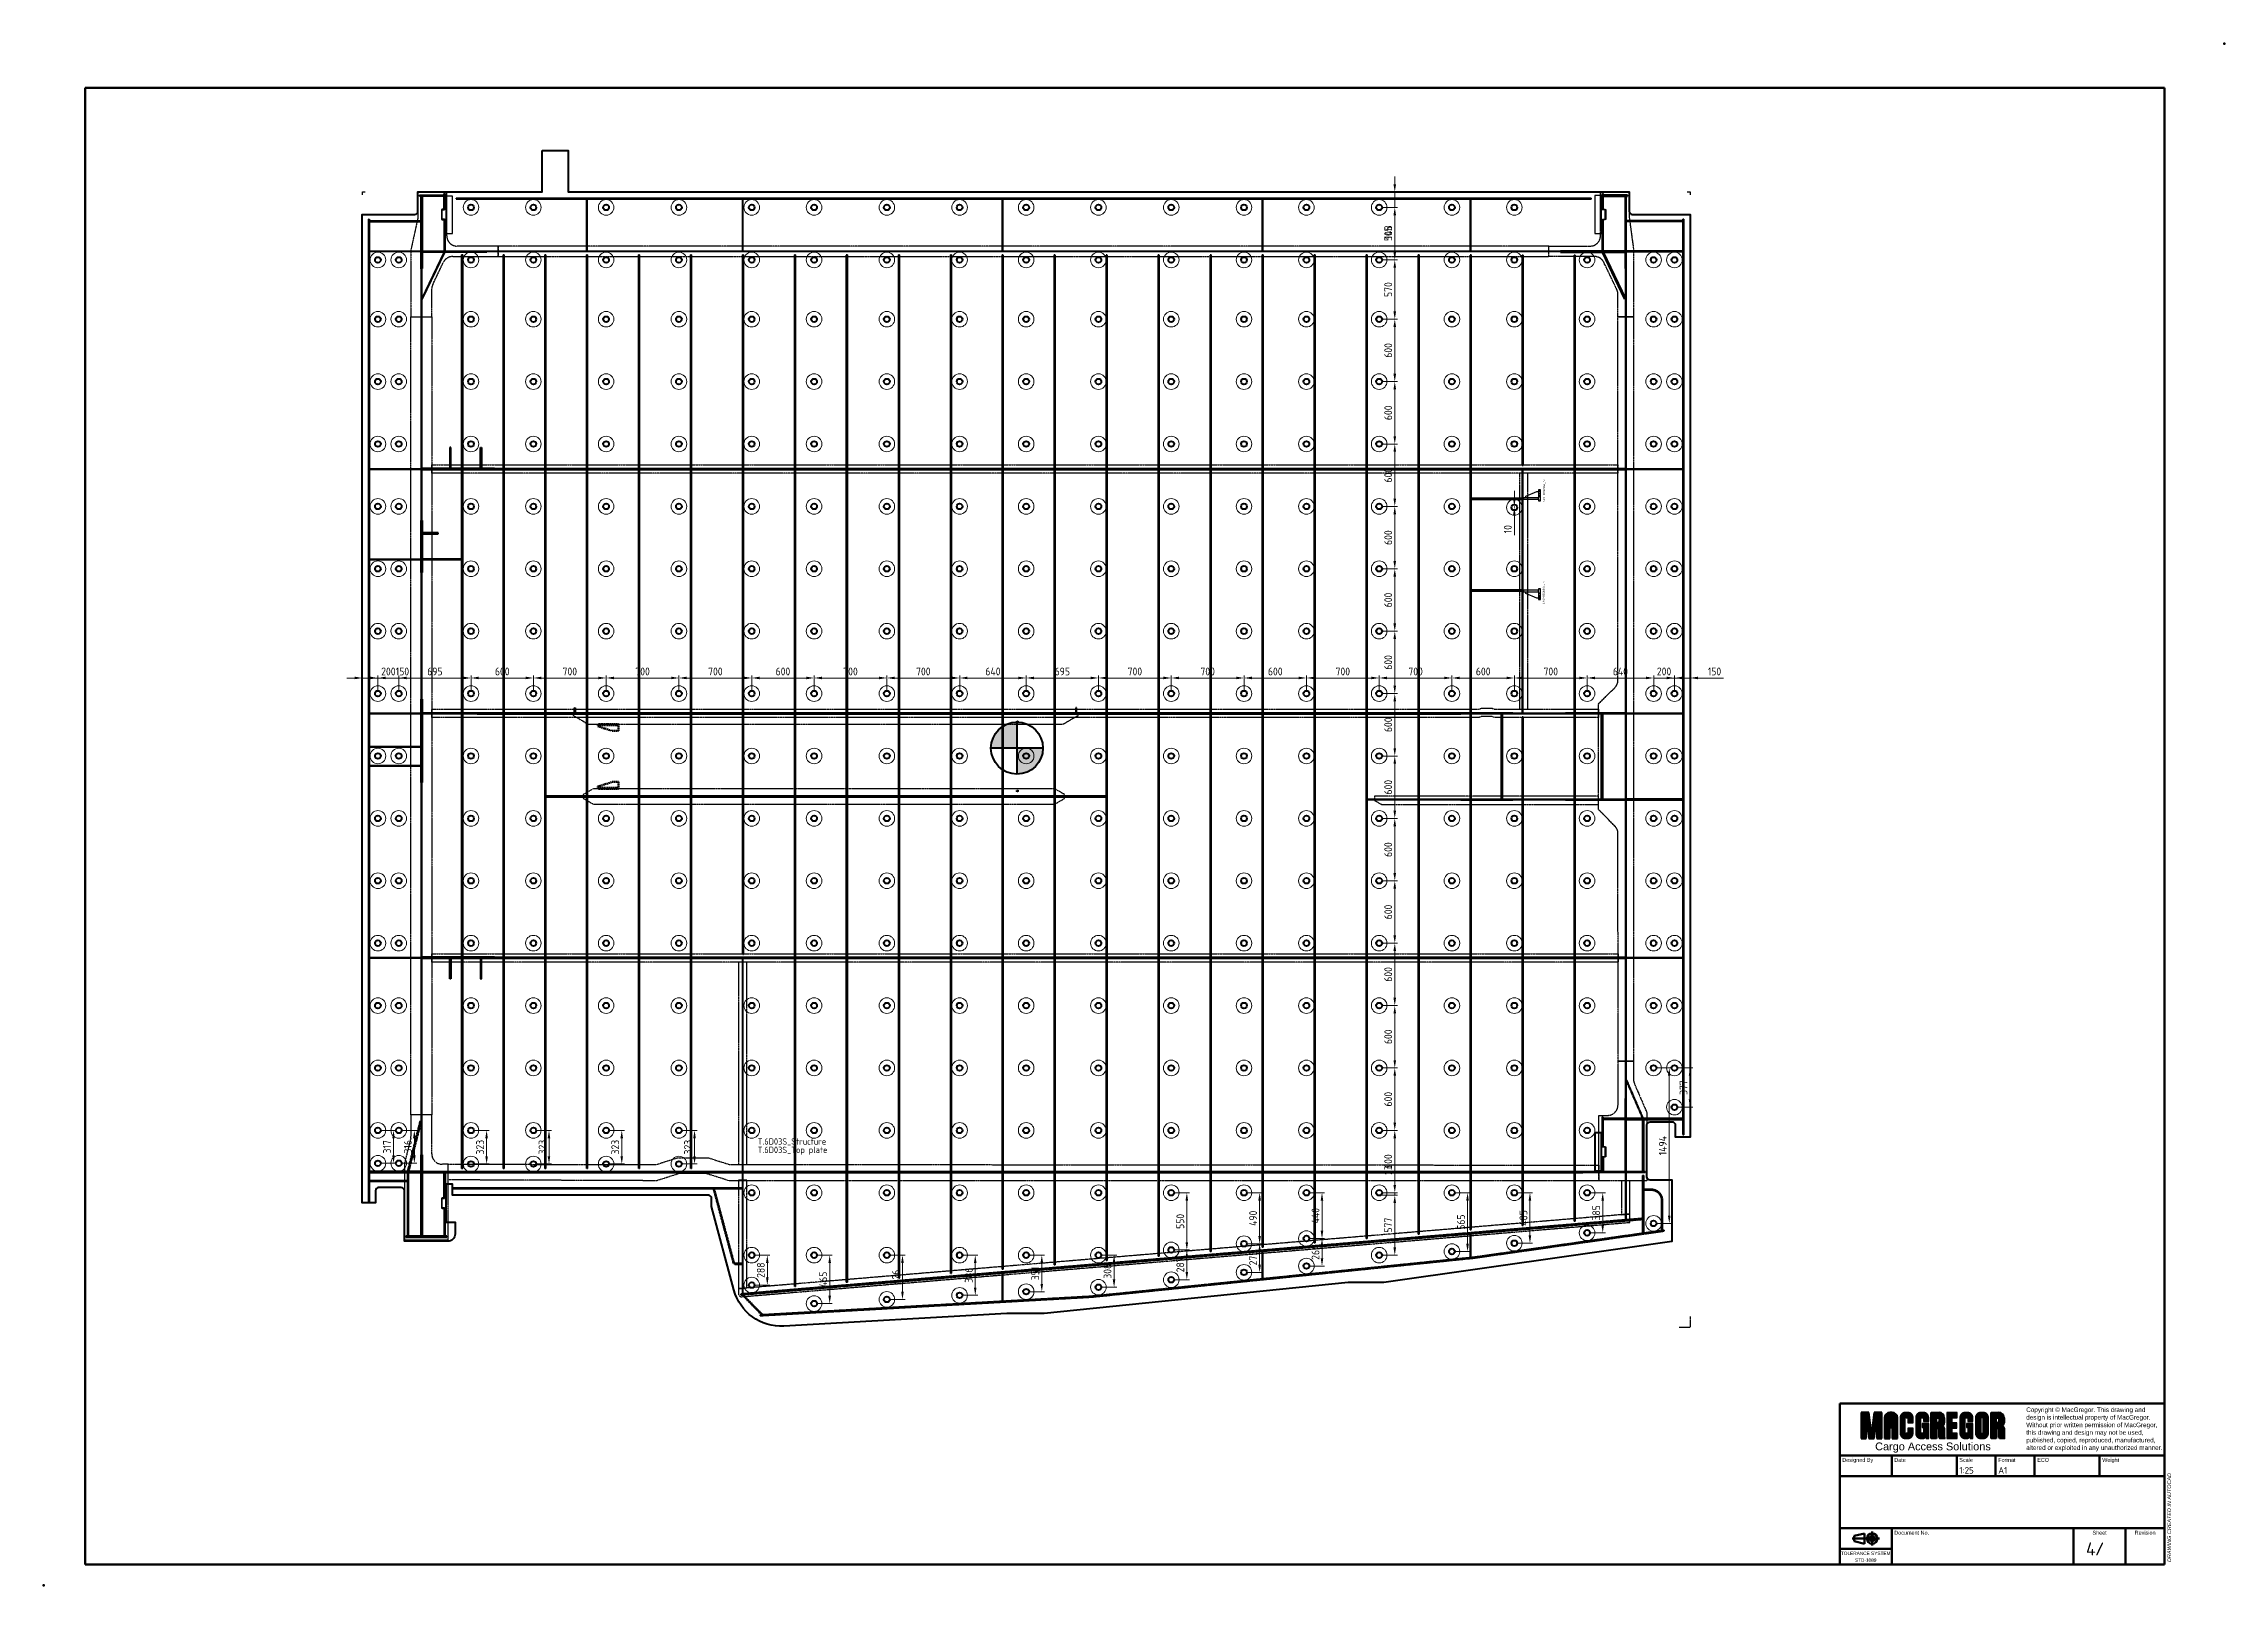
# Model space of a CAD drawing. Header units: millimetres. Extents: x 28536 to 76379, y -1004 to 16786.
# Drawn here: x 55404 to 76379, y 240 to 15065 of the extents above; entities that cross this region are included whole.
import ezdxf
from ezdxf.enums import TextEntityAlignment as Align

# ---------------------------------------------------------------- set-up
doc = ezdxf.new("R2010")
doc.units = ezdxf.units.MM
for name, pattern in [('ACAD_ISO10W100', [18, 12, -3, 0, -3]), ('AM_ISO02W050', [7.5, 6, -1.5]), ('AM_ISO08W050', [18, 12, -1.5, 3, -1.5]), ('AM_ISO09W050', [22.5, 12, -1.5, 3, -1.5, 3, -1.5])]:
    doc.linetypes.add(name, pattern=pattern)
for name, color, linetype, lineweight in [('AM_5', 3, 'Continuous', 25), ('AM_7', 4, 'AM_ISO08W050', 25), ('AM_8', 1, 'Continuous', 25), ('AM_BOR', 7, 'Continuous', 50), ('Hidden (ISO)', 6, 'AM_ISO02W050', 35), ('Mechanical-AM_0', 7, 'Continuous', 40), ('Mechanical-AM_11', 3, 'AM_ISO09W050', 25), ('Mechanical-AM_2', 40, 'ACAD_ISO10W100', 70), ('Mechanical-AM_3', 6, 'AM_ISO02W050', 35), ('Mechanical-AM_7', 4, 'AM_ISO08W050', 25), ('Mechanical-AM_9', 253, 'Continuous', 0)]:
    doc.layers.add(name, color=color, linetype=linetype, lineweight=lineweight)
doc.styles.add('ACISOTS', font='isocp.shx', dxfattribs={"height": 1})
doc.styles.get("Standard").update_dxf_attribs({"font": 'ISOCP.SHX'})
doc.styles.add('TitleBlock', font='isocpeur.ttf')
doc.styles.add('TitleBlockHeadline', font='arial.ttf')
doc.dimstyles.new('AM_ISO', dxfattribs={"dimtxt": 3, "dimasz": 3, "dimexe": 1, "dimexo": 1, "dimgap": 1, "dimtad": 1, "dimdec": 0, "dimdsep": 46, "dimtxsty": 'Standard', "dimcen": 0, "dimclrd": 256, "dimclre": 256, "dimclrt": 2, "dimadec": 0, "dimazin": 2, "dimtp": 0.1, "dimtm": 0.1, "dimtfac": 0.71, "dimtdec": 0, "dimtmove": 0, "dimatfit": 3, "dimfxl": 1, "dimtzin": 0, "dimlwd": -1, "dimlwe": -1, "dimarcsym": 1})

msp = doc.modelspace()

# ---------------------------------------------------------------- texts
at = {"layer": 'Mechanical-AM_9', "char_height": 60, "width": 700.989, "attachment_point": 7, "style": 'ACISOTS'}
for s, insert in [('T.6D03S_Structure', (62272.5, 4472.6)), ('T.6D03S_Top plate', (62272.5, 4379.9))]:
    msp.add_mtext(s, dxfattribs=dict(at, insert=insert))

# ---------------------------------------------------------------- blocks, each defined once
blk = doc.blocks.new('A1')
at = {"layer": 'AM_BOR', "color": 161}
for p, q in [((16, 576), (816, 576)), ((16, 8), (16, 576)), ((816, 576), (816, 8)), ((16, 8), (816, 8))]:
    blk.add_line(p, q, dxfattribs=at)
at = {"layer": 'AM_BOR'}
for p in [(839, 593), (0, 0)]:
    blk.add_point(p, dxfattribs=at)
blk = doc.blocks.new('MacGregor_Center')
at = {"lineweight": 0}
blk.add_hatch(color=1, dxfattribs=at).paths.add_polyline_path([(-27.5, 7), (-31.7, 7), (-33.1, -4.2), (-34.5, 7), (-38.7, 7), (-38.7, -7), (-35.9, -7), (-35.9, 3.5), (-34.5, -7), (-31.7, -7), (-30.3, 3.5), (-30.3, -7), (-27.5, -7)])
h = blk.add_hatch(color=1, dxfattribs=at)
h.paths.add_polyline_path([(-19.1, 4.2, 0.414214), (-21.9, 7), (-23.3, 7, 0.414214), (-26.1, 4.2), (-26.1, -7), (-23.3, -7), (-23.3, -1.1), (-21.9, -1.1), (-21.9, -7), (-19.1, -7)])
h.paths.add_polyline_path([(-21.9, 3.5), (-21.9, 1), (-23.3, 1), (-23.3, 3.5, -1)], flags=16)
h = blk.add_hatch(color=1, dxfattribs=at)
h.paths.add_polyline_path([(6.1, 4.2, 0.414214), (3.3, 7), (-0.9, 7), (-0.9, -7), (1.9, -7), (1.9, -1.4), (2.6, -1.4, -0.414214), (3.3, -2.1), (3.3, -6.3, 0.199889), (3.7, -7), (6.5, -7, -0.25672), (6.1, -6.3), (6.1, -1.4, 0.359801), (4.7, 0, 0.470803), (6.1, 1.4)])
h.paths.add_polyline_path([(3.3, 3.5), (3.3, 2.1, -0.287423), (3, 1.4), (1.9, 1.4), (1.9, 4.2), (3, 4.2, -0.28174)], flags=16)
h = blk.add_hatch(color=1, dxfattribs=at)
h.paths.add_polyline_path([(38.3, 4.2, 0.414214), (35.5, 7), (31.3, 7), (31.3, -7), (34.1, -7), (34.1, -1.4), (34.8, -1.4, -0.414214), (35.5, -2.1), (35.5, -6.3, 0.199889), (35.9, -7), (38.7, -7, -0.25672), (38.3, -6.3), (38.3, -1.4, 0.359801), (36.9, 0, 0.470803), (38.3, 1.4)])
h.paths.add_polyline_path([(35.5, 3.5), (35.5, 2.1, -0.287423), (35.2, 1.4), (34.1, 1.4), (34.1, 4.2), (35.2, 4.2, -0.28174)], flags=16)
at = {"layer": 'AM_8'}
for points in [[(-17.7, -4.2, 0.414214), (-14.9, -7), (-13.5, -7, 0.414214), (-10.7, -4.2), (-10.7, -1.4), (-13.5, -1.4), (-13.5, -3.9, -0.414657), (-13.8, -4.2), (-14.5, -4.2, -0.414214), (-14.9, -3.9), (-14.9, 3.9, -0.415213), (-14.5, 4.2), (-13.8, 4.2, -0.415656), (-13.5, 3.8), (-13.5, 1.4), (-10.7, 1.4), (-10.7, 4.2, 0.414214), (-13.5, 7), (-14.9, 7, 0.414214), (-17.7, 4.2)], [(-6.1, -4.2, -0.414214), (-6.5, -3.9), (-6.5, 3.9, -0.415213), (-6.1, 4.2), (-5.4, 4.2, -0.415656), (-5.1, 3.8), (-5.1, 2.1), (-2.3, 2.1), (-2.3, 4.2, 0.414214), (-5.1, 7), (-6.5, 7, 0.414214), (-9.3, 4.2), (-9.3, -4.2, 0.414214), (-6.5, -7), (-5.4, -7, 0.351109), (-4, -6), (-3.7, -7), (-2.3, -7), (-2.3, 1), (-5.8, 1), (-5.8, -1.1), (-5.1, -1.1), (-5.1, -3.9, -0.414657), (-5.4, -4.2)], [(13.1, 7), (7.5, 7), (7.5, -7), (13.1, -7), (13.1, -4.2), (10.3, -4.2), (10.3, -1.4), (12.8, -1.4), (12.8, 1.4), (10.3, 1.4), (10.3, 4.2), (13.1, 4.2)], [(17.7, -4.2, -0.414214), (17.3, -3.9), (17.3, 3.9, -0.415213), (17.7, 4.2), (18.4, 4.2, -0.415656), (18.7, 3.8), (18.7, 2.1), (21.5, 2.1), (21.5, 4.2, 0.414214), (18.7, 7), (17.3, 7, 0.414214), (14.5, 4.2), (14.5, -4.2, 0.414214), (17.3, -7), (18.4, -7, 0.351109), (19.8, -6), (20.1, -7), (21.5, -7), (21.5, 1), (18, 1), (18, -1.1), (18.7, -1.1), (18.7, -3.9, -0.414657), (18.4, -4.2)]]:
    blk.add_hatch(color=1, dxfattribs=at).paths.add_polyline_path(points)
h = blk.add_hatch(color=1, dxfattribs=at)
h.paths.add_polyline_path([(29.9, 4.2, 0.414214), (27.1, 7), (25.7, 7, 0.414214), (22.9, 4.2), (22.9, -4.2, 0.414214), (25.7, -7), (27.1, -7, 0.414214), (29.9, -4.2)])
h.paths.add_polyline_path([(27.1, 3.9), (27.1, -3.9, -0.414658), (26.8, -4.2), (26.1, -4.2, -0.414214), (25.7, -3.9), (25.7, 3.8, -0.415213), (26.1, 4.2), (26.8, 4.2, -0.415656)], flags=16)
at = {"color": 1, "linetype": 'Continuous'}
for p, q in [((-34.5, 7), (-38.7, 7)), ((-38.7, 7), (-38.7, -7)), ((-35.9, -7), (-35.9, 3.5)), ((-35.9, 3.5), (-34.5, -7)), ((-33.1, -4.2), (-34.5, 7)), ((-31.7, 7), (-33.1, -4.2)), ((-27.5, 7), (-31.7, 7)), ((-31.7, -7), (-30.3, 3.5)), ((-30.3, 3.5), (-30.3, -7)), ((-27.5, -7), (-27.5, 7)), ((-26.1, 4.2), (-26.1, -7)), ((-21.9, 7), (-23.3, 7)), ((-23.3, 3.5), (-23.3, 1)), ((-23.3, 1), (-21.9, 1)), ((-21.9, 1), (-21.9, 3.5)), ((-19.1, -7), (-19.1, 4.2)), ((-0.9, -7), (-0.9, 7)), ((-0.9, 7), (3.3, 7)), ((1.9, 4.2), (3, 4.2)), ((1.9, 1.4), (1.9, 4.2)), ((3, 1.4), (1.9, 1.4)), ((3.3, 3.5), (3.3, 2.1)), ((6.1, 4.2), (6.1, 1.4)), ((31.3, -7), (31.3, 7)), ((31.3, 7), (35.5, 7)), ((34.1, 4.2), (35.2, 4.2)), ((34.1, 1.4), (34.1, 4.2)), ((35.2, 1.4), (34.1, 1.4)), ((35.5, 3.5), (35.5, 2.1)), ((38.3, 4.2), (38.3, 1.4)), ((-38.7, -7), (-35.9, -7)), ((-34.5, -7), (-31.7, -7)), ((-30.3, -7), (-27.5, -7)), ((-26.1, -7), (-23.3, -7)), ((-23.3, -7), (-23.3, -1.1)), ((-23.3, -1.1), (-21.9, -1.1)), ((-21.9, -1.1), (-21.9, -7)), ((-21.9, -7), (-19.1, -7)), ((1.9, -7), (-0.9, -7)), ((2.6, -1.4), (1.9, -1.4)), ((1.9, -1.4), (1.9, -7)), ((3.3, -6.3), (3.3, -2.1)), ((6.5, -7), (3.7, -7)), ((6.1, -1.4), (6.1, -6.3)), ((34.1, -7), (31.3, -7)), ((34.8, -1.4), (34.1, -1.4)), ((34.1, -1.4), (34.1, -7)), ((35.5, -6.3), (35.5, -2.1)), ((38.7, -7), (35.9, -7)), ((38.3, -1.4), (38.3, -6.3))]:
    blk.add_line(p, q, dxfattribs=at)
for centre, radius, start, end in [((-23.3, 4.2), 2.8, 90, 180), ((-22.6, 3.5), 0.7, 0, 180), ((-21.9, 4.2), 2.8, 0, 90), ((2.6, 3.6), 0.754, 355.776, 58.7147), ((2.6, 2), 0.741, 300.6829, 4.8264), ((3.3, 4.2), 2.8, 0, 90), ((4.8, 1.3), 1.31, 265.9357, 4.0643), ((4.5, -1.6), 1.59, 6.5405, 83.4595), ((34.8, 3.6), 0.754, 355.776, 58.7147), ((34.8, 2), 0.741, 300.6829, 4.8264), ((35.5, 4.2), 2.8, 0, 90), ((37, 1.3), 1.31, 265.9357, 4.0643), ((36.7, -1.6), 1.59, 6.5405, 83.4595), ((2.6, -2.1), 0.704, 0, 90), ((4.3, -6.2), 1.02, 183.9574, 229.1727), ((6.9, -6.3), 0.812, 177.769, 235.3611), ((34.8, -2.1), 0.704, 360, 90), ((36.5, -6.2), 1.02, 183.9574, 229.1727), ((39.1, -6.3), 0.812, 177.769, 235.3611)]:
    blk.add_arc(centre, radius, start, end, dxfattribs=at)
at = {"layer": 'AM_5', "color": 1}
for p, q in [((13.1, 7), (7.5, 7)), ((7.5, 7), (7.5, -7)), ((10.3, 1.4), (10.3, 4.2)), ((10.3, 4.2), (13.1, 4.2)), ((12.8, 1.4), (10.3, 1.4)), ((12.8, -1.4), (12.8, 1.4)), ((13.1, 4.2), (13.1, 7)), ((7.5, -7), (13.1, -7)), ((10.3, -4.2), (10.3, -1.4)), ((10.3, -1.4), (12.8, -1.4)), ((13.1, -4.2), (10.3, -4.2)), ((13.1, -7), (13.1, -4.2))]:
    blk.add_line(p, q, dxfattribs=at)
at = {"layer": 'AM_7', "color": 1}
for p, q in [((-17.7, 4.2), (-17.7, -4.2)), ((-13.5, 7), (-14.9, 7)), ((-14.9, -3.9), (-14.9, 3.9)), ((-14.5, 4.2), (-13.8, 4.2)), ((-13.5, 3.9), (-13.5, 1.4)), ((-13.5, 1.4), (-10.7, 1.4)), ((-10.7, 1.4), (-10.7, 4.2)), ((-9.3, 4.2), (-9.3, -4.2)), ((-5.1, 7), (-6.5, 7)), ((-6.5, -3.9), (-6.5, 3.9)), ((-6.1, 4.2), (-5.4, 4.2)), ((-2.3, 1), (-5.8, 1)), ((-5.8, 1), (-5.8, -1.1)), ((-5.1, 3.9), (-5.1, 2.1)), ((-5.1, 2.1), (-2.3, 2.1)), ((-2.3, 2.1), (-2.3, 4.2)), ((-2.3, -7), (-2.3, 1)), ((14.5, 4.2), (14.5, -4.2)), ((18.7, 7), (17.3, 7)), ((17.3, -3.9), (17.3, 3.9)), ((17.7, 4.2), (18.4, 4.2)), ((21.5, 1), (18, 1)), ((18, 1), (18, -1.1)), ((18.7, 3.9), (18.7, 2.1)), ((18.7, 2.1), (21.5, 2.1)), ((21.5, 2.1), (21.5, 4.2)), ((21.5, -7), (21.5, 1)), ((22.9, 4.2), (22.9, -4.2)), ((27.1, 7), (25.7, 7)), ((25.7, 3.9), (25.7, -3.9)), ((26.8, 4.2), (26.1, 4.2)), ((27.1, -3.9), (27.1, 3.9)), ((29.9, -4.2), (29.9, 4.2)), ((-14.9, -7), (-13.5, -7)), ((-13.8, -4.2), (-14.5, -4.2)), ((-10.7, -1.4), (-13.5, -1.4)), ((-13.5, -1.4), (-13.5, -3.9)), ((-10.7, -4.2), (-10.7, -1.4)), ((-6.5, -7), (-5.4, -7)), ((-5.4, -4.2), (-6.1, -4.2)), ((-5.8, -1.1), (-5.1, -1.1)), ((-5.1, -1.1), (-5.1, -3.9)), ((-4, -6), (-3.7, -7)), ((-3.7, -7), (-2.3, -7)), ((17.3, -7), (18.4, -7)), ((18.4, -4.2), (17.7, -4.2)), ((18, -1.1), (18.7, -1.1)), ((18.7, -1.1), (18.7, -3.9)), ((19.8, -6), (20.1, -7)), ((20.1, -7), (21.5, -7)), ((25.7, -7), (27.1, -7)), ((26.1, -4.2), (26.8, -4.2))]:
    blk.add_line(p, q, dxfattribs=at)
for centre, radius, start, end in [((-14.9, 4.2), 2.8, 90, 180), ((-14.5, 3.9), 0.349, 89.8046, 180), ((-13.8, 3.8), 0.351, 0.2821, 90), ((-13.5, 4.2), 2.8, 0, 90), ((-6.5, 4.2), 2.8, 90, 180), ((-6.1, 3.9), 0.349, 89.8046, 180), ((-5.4, 3.8), 0.351, 0.2821, 90), ((-5.1, 4.2), 2.8, 0, 90), ((17.3, 4.2), 2.8, 90, 180), ((17.7, 3.9), 0.349, 89.8046, 180), ((18.4, 3.8), 0.351, 0.2821, 90), ((18.7, 4.2), 2.8, 0, 90), ((25.7, 4.2), 2.8, 90, 180), ((26.1, 3.8), 0.35, 90, 179.8046), ((26.8, 3.9), 0.349, 0, 90.2821), ((27.1, 4.2), 2.8, 0, 90), ((-14.9, -4.2), 2.8, 180, 270), ((-14.5, -3.9), 0.35, 180, 270), ((-13.8, -3.9), 0.35, 269.9132, 0), ((-13.5, -4.2), 2.8, 270, 0), ((-6.5, -4.2), 2.8, 180, 270), ((-6.1, -3.9), 0.35, 180, 270), ((-5.4, -3.9), 0.35, 269.9132, 0), ((-5.4, -5.6), 1.4, 268.1662, 345.5528), ((17.3, -4.2), 2.8, 180, 270), ((17.7, -3.9), 0.35, 180, 270), ((18.4, -3.9), 0.35, 269.9132, 0), ((18.4, -5.6), 1.4, 268.1662, 345.5528), ((25.7, -4.2), 2.8, 180, 270), ((26.1, -3.9), 0.35, 180, 270), ((26.8, -3.9), 0.35, 269.9132, 0.0001), ((27.1, -4.2), 2.8, 270, 0)]:
    blk.add_arc(centre, radius, start, end, dxfattribs=at)
blk = doc.blocks.new('CAS_HEAD')
at = {"layer": 'AM_BOR', "color": 161}
for q in [(0, 62), (-125, 0)]:
    blk.add_line((-125, 62), q, dxfattribs=at)
at = {"layer": 'AM_BOR'}
for p, q in [((-125, 42), (0, 42)), ((-105, 42), (-105, 34)), ((-80, 42), (-80, 34)), ((-65, 42), (-65, 34)), ((-50, 42), (-50, 34)), ((-25, 42), (-25, 34)), ((-125, 34), (0, 34)), ((-125, 14), (0, 14)), ((-105, 0), (-105, 14)), ((-35, 14), (-35, 0)), ((-15, 14), (-15, 0)), ((-125, 6), (-105, 6))]:
    blk.add_line(p, q, dxfattribs=at)
at = {"layer": 'AM_BOR', "color": 3, "linetype": 'Continuous'}
for p, q in [((-120.21, 10), (-109.65, 10)), ((-115.5, 11.99), (-119.49, 11)), ((-119.49, 11), (-119.49, 9)), ((-119.49, 9), (-115.5, 8.01)), ((-115.5, 8.01), (-115.5, 11.99)), ((-112.51, 12.67), (-112.51, 7.34))]:
    blk.add_line(p, q, dxfattribs=at)
for radius in [1.99, 0.997]:
    blk.add_circle((-112.51, 10), radius, dxfattribs=at)
at = {"layer": 'Mechanical-AM_0', "xscale": 0.7142857142857143, "yscale": 0.7142857142857143, "zscale": 0.7142857142857143}
blk.add_blockref('MacGregor_Center', (-89.12, 53.5), dxfattribs=at)
at = {"layer": 'AM_BOR', "insert": (-53.24, 52), "char_height": 1.75, "attachment_point": 4, "style": 'TitleBlockHeadline'}
blk.add_mtext_dynamic_manual_height_columns('Copyright © MacGregor. This drawing and design is intellectual property of MacGregor. Without prior written permission of MacGregor, this drawing and design may not be used, published, copied, reproduced, manufactured, altered or exploited in any unauthorized manner.', width=52.701, gutter_width=10, heights=[0], dxfattribs=at)
at = {"layer": 'AM_BOR', "color": 161, "linetype": 'Continuous', "attachment_point": 5}
for s, width, insert, char_height, style in [('Cargo Access Solutions', 58.4583, (-89.12, 45), 3, 'TitleBlockHeadline'), ('/', 3.548, (-25, 6), 5, 'TitleBlock')]:
    blk.add_mtext_dynamic_manual_height_columns(s, width=width, gutter_width=17.5, heights=[0], dxfattribs=dict(at, insert=insert, char_height=char_height, style=style))
at = {"layer": 'AM_BOR', "linetype": 'Continuous', "char_height": 1.5, "style": 'TitleBlockHeadline'}
for s, width, insert, attachment_point in [('Designed By', 13.5258, (-124, 41), 1), ('Date', 7.6447, (-104, 41), 1), ('Scale', 9.562, (-79, 41), 1), ('Format', 8.884, (-64, 41), 1), ('ECO', 8.884, (-49, 41), 1), ('Weight', 8.884, (-24, 41), 1), ('Document No.', 17.2722, (-104, 13), 1), ('Sheet', 6.5296, (-25, 13), 2), ('Revision', 6.5296, (-7.5, 13), 2)]:
    blk.add_mtext_dynamic_manual_height_columns(s, width=width, gutter_width=17.5, heights=[0], dxfattribs=dict(at, insert=insert, attachment_point=attachment_point))
at = {"layer": 'AM_BOR', "linetype": 'Continuous', "insert": (1, 1), "char_height": 1.5, "attachment_point": 1, "rotation": 90, "style": 'TitleBlockHeadline'}
blk.add_mtext_dynamic_manual_height_columns('{\\fArial|b0|i1|c0|p34;DRAWING CREATED IN AUTOCAD}', width=40.1572, gutter_width=17.5, heights=[0], dxfattribs=at)
at = {"layer": 'AM_BOR', "linetype": 'Continuous', "insert": (-115, 3), "char_height": 1.3, "attachment_point": 5, "line_spacing_factor": 1.2, "style": 'TitleBlockHeadline'}
blk.add_mtext_dynamic_manual_height_columns('TOLERANCE SYSTEM^JSTD-1089', width=19.5515, gutter_width=17.5, heights=[5.65], dxfattribs=at)
at = {"layer": 'AM_BOR', "color": 2, "style": 'TitleBlock', "flags": 2}
for tag, p in [('ARAS_DOCDRAWNBY', (-124, 35)), ('ARAS_DOCDATE', (-104, 35)), ('ARAS_ECONUMBER', (-49, 35)), ('ARAS_PARTWEIGHT', (-24, 35))]:
    blk.add_attdef(tag, p, '', height=2.5, dxfattribs=at)
at = {"layer": 'AM_BOR', "color": 2, "style": 'TitleBlock'}
for tag, p in [('GEN-TITLE-SCA{5.42}', (-79, 35)), ('GEN-TITLE-SIZ{22.6}', (-64, 35))]:
    blk.add_attdef(tag, p, '', height=2.5, dxfattribs=at)
at = {"layer": 'AM_BOR', "color": 161, "style": 'TitleBlock', "flags": 2}
for tag, height, p in [('ARAS_DOCNAME', 4, (-62.5, 29)), ('ARAS_DOCREVISION', 5, (-7.5, 6))]:
    blk.add_attdef(tag, text='', height=height, dxfattribs=at).set_placement(p, align=Align.MIDDLE_CENTER)
for tag, p in [('ARAS_DOCID', (-104, 6)), ('ARAS_DOCTOTALSHEETNO', (-23.5, 6))]:
    blk.add_attdef(tag, text='', height=5, dxfattribs=at).set_placement(p, align=Align.MIDDLE_LEFT)
at = {"layer": 'AM_BOR', "color": 2, "lineweight": 30, "flags": 104}
blk.add_attdef('ARAS_DOCDESCRIPTION', text='', height=3.5, dxfattribs=at).set_placement((-62.5, 20), align=Align.MIDDLE_CENTER)
at = {"layer": 'Mechanical-AM_0', "color": 161, "style": 'TitleBlock'}
blk.add_attdef('ARAS_DOCSHEETNO', text='', height=5, dxfattribs=at).set_placement((-26.5, 6), align=Align.MIDDLE_RIGHT)
blk = doc.blocks.new('cover in closed box DN90xSCH40')
for points in [[(30, 51), (5, 51), (5, 45), (30, 45)], [(36, -48), (36, 48), (30, 48), (30, -48)], [(30, -45), (5, -45), (5, -51), (30, -51)]]:
    blk.add_lwpolyline(points, close=True)
for points in [[(5, 51), (2, 51), (5, 48)], [(30, 48), (30, 51), (33, 48)], [(5, -51), (5, -48), (2, -51)], [(30, -48), (30, -51), (33, -48)]]:
    blk.add_solid(points)
blk = doc.blocks.new('stop plate-tv')
blk.add_line((200, 9), (0, 9))
blk.add_lwpolyline([(0, 0), (200, 0), (200, 20), (60, 65), (0, 65)], close=True)
blk = doc.blocks.new('CAS-0006965_Sheet_VIEW3')
for p, q in [((-15, 0), (-15, -10)), ((0, 0), (-15, 0)), ((0, -10), (0, 0)), ((-90, -150), (-90, -170)), ((-30, -150), (-90, -150)), ((-90, -170), (-30, -170)), ((-75, -135), (-30, -30)), ((-75, -150), (-75, -135)), ((-30, -30), (-15, -30)), ((-15, -150), (-30, -150)), ((-30, -170), (-30, -150)), ((-30, -170), (15, -170)), ((-15, -10), (-15, -150)), ((-15, -10), (0, -10)), ((-15, -150), (0, -150)), ((0, -150), (0, -10)), ((15, -150), (0, -150)), ((15, -170), (15, -150))]:
    blk.add_line(p, q)
at = {"layer": 'Mechanical-AM_3', "ltscale": 0.921053}
for p, q in [((-76, -150), (-76, -170)), ((-54, -150), (-54, -170))]:
    blk.add_line(p, q, dxfattribs=at)
at = {"layer": 'Mechanical-AM_7'}
blk.add_line((-65, -147), (-65, -173), dxfattribs=at)
at = {"layer": 'Mechanical-AM_9', "ltscale": 0.35}
blk.add_text('CAS-0006965_tv', height=20, dxfattribs=at).set_placement((-132, -211))
blk = doc.blocks.new('CAS-0006966_Sheet_VIEW2')
for p, q in [((0, 0), (0, -10)), ((15, 0), (0, 0)), ((15, -10), (15, 0)), ((-15, -150), (-15, -170)), ((0, -150), (-15, -150)), ((-15, -170), (30, -170)), ((0, -10), (0, -150)), ((0, -10), (15, -10)), ((0, -150), (15, -150)), ((15, -150), (15, -10)), ((15, -30), (30, -30)), ((30, -150), (15, -150)), ((30, -30), (75, -135)), ((30, -150), (30, -170)), ((90, -150), (30, -150)), ((30, -170), (90, -170)), ((75, -135), (75, -150)), ((90, -170), (90, -150))]:
    blk.add_line(p, q)
at = {"layer": 'Mechanical-AM_3', "ltscale": 0.921053}
for p, q in [((34, -170), (34, -150)), ((76, -170), (76, -150))]:
    blk.add_line(p, q, dxfattribs=at)
at = {"layer": 'Mechanical-AM_7'}
blk.add_line((55, -150), (55, -170), dxfattribs=at)
at = {"layer": 'Mechanical-AM_9', "ltscale": 0.35}
blk.add_text('CAS-0006966_tv', height=20, dxfattribs=at).set_placement((-30, -215))
blk = doc.blocks.new('COG')
h = blk.add_hatch(color=256)
edge = h.paths.add_edge_path()
edge.add_line((0, 0), (0, 250))
edge.add_arc((0, 0), 250, 90, 180)
edge.add_line((-250, 0), (0, 0))
edge = h.paths.add_edge_path()
edge.add_line((250, 0), (0, 0))
edge.add_line((0, 0), (0, -250))
edge.add_arc((0, 0), 250, 270, 360)
for p, q in [((0, 250), (0, -250)), ((250, 0), (-250, 0))]:
    blk.add_line(p, q)
blk.add_circle((0, 0), 250)
blk = doc.blocks.new('*D644')
at = {"layer": 'Defpoints', "color": 0, "transparency": 16777216}
for p in [(58470, 8815), (58620, 8965), (58620, 8815)]:
    blk.add_point(p, dxfattribs=at)
at = {"layer": 'Mechanical-AM_9', "transparency": 16777216}
for p, q in [((58395, 8965), (58320, 8965)), ((58470, 8840), (58470, 8990)), ((58470, 8965), (58620, 8965)), ((58620, 8840), (58620, 8990)), ((58695, 8965), (58940, 8965))]:
    blk.add_line(p, q, dxfattribs=at)
for points in [[(58395, 8978), (58395, 8953), (58470, 8965)], [(58695, 8978), (58695, 8953), (58620, 8965)]]:
    blk.add_solid(points, dxfattribs=at)
at = {"layer": 'Mechanical-AM_9', "color": 2, "transparency": 16777216, "insert": (58855, 9028), "char_height": 75, "attachment_point": 5}
blk.add_mtext('150', dxfattribs=at)
blk = doc.blocks.new('*D645')
at = {"layer": 'Defpoints', "color": 0, "transparency": 16777216}
for p in [(58620, 8815), (58820, 8965), (58820, 8815)]:
    blk.add_point(p, dxfattribs=at)
at = {"layer": 'Mechanical-AM_9', "transparency": 16777216}
for p, q in [((58545, 8965), (58470, 8965)), ((58620, 8840), (58620, 8990)), ((58620, 8965), (58820, 8965)), ((58820, 8840), (58820, 8990)), ((58895, 8965), (58970, 8965))]:
    blk.add_line(p, q, dxfattribs=at)
for points in [[(58545, 8978), (58545, 8953), (58620, 8965)], [(58895, 8978), (58895, 8953), (58820, 8965)]]:
    blk.add_solid(points, dxfattribs=at)
at = {"layer": 'Mechanical-AM_9', "color": 2, "transparency": 16777216, "insert": (58720, 9028), "char_height": 75, "attachment_point": 5}
blk.add_mtext('200', dxfattribs=at)
blk = doc.blocks.new('*D646')
at = {"layer": 'Defpoints', "color": 0, "transparency": 16777216}
for p in [(58820, 8815), (59515, 8965), (59515, 8815)]:
    blk.add_point(p, dxfattribs=at)
at = {"layer": 'Mechanical-AM_9', "transparency": 16777216}
for p, q in [((58820, 8840), (58820, 8990)), ((58895, 8965), (59440, 8965)), ((59515, 8840), (59515, 8990))]:
    blk.add_line(p, q, dxfattribs=at)
for points in [[(58895, 8978), (58895, 8953), (58820, 8965)], [(59440, 8978), (59440, 8953), (59515, 8965)]]:
    blk.add_solid(points, dxfattribs=at)
at = {"layer": 'Mechanical-AM_9', "color": 2, "transparency": 16777216, "insert": (59167, 9028), "char_height": 75, "attachment_point": 5}
blk.add_mtext('695', dxfattribs=at)
blk = doc.blocks.new('*D647')
at = {"layer": 'Defpoints', "color": 0, "transparency": 16777216}
for p in [(59515, 8815), (60115, 8965), (60115, 8815)]:
    blk.add_point(p, dxfattribs=at)
at = {"layer": 'Mechanical-AM_9', "transparency": 16777216}
for p, q in [((59515, 8840), (59515, 8990)), ((59590, 8965), (60040, 8965)), ((60115, 8840), (60115, 8990))]:
    blk.add_line(p, q, dxfattribs=at)
for points in [[(59590, 8978), (59590, 8953), (59515, 8965)], [(60040, 8978), (60040, 8953), (60115, 8965)]]:
    blk.add_solid(points, dxfattribs=at)
at = {"layer": 'Mechanical-AM_9', "color": 2, "transparency": 16777216, "insert": (59815, 9028), "char_height": 75, "attachment_point": 5}
blk.add_mtext('600', dxfattribs=at)
blk = doc.blocks.new('*D648')
at = {"layer": 'Defpoints', "color": 0, "transparency": 16777216}
for p in [(60115, 8815), (60815, 8965), (60815, 8815)]:
    blk.add_point(p, dxfattribs=at)
at = {"layer": 'Mechanical-AM_9', "transparency": 16777216}
for p, q in [((60115, 8840), (60115, 8990)), ((60190, 8965), (60740, 8965)), ((60815, 8840), (60815, 8990))]:
    blk.add_line(p, q, dxfattribs=at)
for points in [[(60190, 8978), (60190, 8953), (60115, 8965)], [(60740, 8978), (60740, 8953), (60815, 8965)]]:
    blk.add_solid(points, dxfattribs=at)
at = {"layer": 'Mechanical-AM_9', "color": 2, "transparency": 16777216, "insert": (60465, 9028), "char_height": 75, "attachment_point": 5}
blk.add_mtext('700', dxfattribs=at)
blk = doc.blocks.new('*D649')
at = {"layer": 'Defpoints', "color": 0, "transparency": 16777216}
for p in [(60815, 8815), (61515, 8965), (61515, 8815)]:
    blk.add_point(p, dxfattribs=at)
at = {"layer": 'Mechanical-AM_9', "transparency": 16777216}
for p, q in [((60815, 8840), (60815, 8990)), ((60890, 8965), (61440, 8965)), ((61515, 8840), (61515, 8990))]:
    blk.add_line(p, q, dxfattribs=at)
for points in [[(60890, 8978), (60890, 8953), (60815, 8965)], [(61440, 8978), (61440, 8953), (61515, 8965)]]:
    blk.add_solid(points, dxfattribs=at)
at = {"layer": 'Mechanical-AM_9', "color": 2, "transparency": 16777216, "insert": (61165, 9028), "char_height": 75, "attachment_point": 5}
blk.add_mtext('700', dxfattribs=at)
blk = doc.blocks.new('*D650')
at = {"layer": 'Defpoints', "color": 0, "transparency": 16777216}
for p in [(61515, 8815), (62215, 8965), (62215, 8815)]:
    blk.add_point(p, dxfattribs=at)
at = {"layer": 'Mechanical-AM_9', "transparency": 16777216}
for p, q in [((61515, 8840), (61515, 8990)), ((61590, 8965), (62140, 8965)), ((62215, 8840), (62215, 8990))]:
    blk.add_line(p, q, dxfattribs=at)
for points in [[(61590, 8978), (61590, 8953), (61515, 8965)], [(62140, 8978), (62140, 8953), (62215, 8965)]]:
    blk.add_solid(points, dxfattribs=at)
at = {"layer": 'Mechanical-AM_9', "color": 2, "transparency": 16777216, "insert": (61865, 9028), "char_height": 75, "attachment_point": 5}
blk.add_mtext('700', dxfattribs=at)
blk = doc.blocks.new('*D651')
at = {"layer": 'Defpoints', "color": 0, "transparency": 16777216}
for p in [(62215, 8815), (62815, 8965), (62815, 8815)]:
    blk.add_point(p, dxfattribs=at)
at = {"layer": 'Mechanical-AM_9', "transparency": 16777216}
for p, q in [((62215, 8840), (62215, 8990)), ((62290, 8965), (62740, 8965)), ((62815, 8840), (62815, 8990))]:
    blk.add_line(p, q, dxfattribs=at)
for points in [[(62290, 8978), (62290, 8953), (62215, 8965)], [(62740, 8978), (62740, 8953), (62815, 8965)]]:
    blk.add_solid(points, dxfattribs=at)
at = {"layer": 'Mechanical-AM_9', "color": 2, "transparency": 16777216, "insert": (62515, 9028), "char_height": 75, "attachment_point": 5}
blk.add_mtext('600', dxfattribs=at)
blk = doc.blocks.new('*D652')
at = {"layer": 'Defpoints', "color": 0, "transparency": 16777216}
for p in [(62815, 8815), (63515, 8965), (63515, 8815)]:
    blk.add_point(p, dxfattribs=at)
at = {"layer": 'Mechanical-AM_9', "transparency": 16777216}
for p, q in [((62815, 8840), (62815, 8990)), ((62890, 8965), (63440, 8965)), ((63515, 8840), (63515, 8990))]:
    blk.add_line(p, q, dxfattribs=at)
for points in [[(62890, 8978), (62890, 8953), (62815, 8965)], [(63440, 8978), (63440, 8953), (63515, 8965)]]:
    blk.add_solid(points, dxfattribs=at)
at = {"layer": 'Mechanical-AM_9', "color": 2, "transparency": 16777216, "insert": (63165, 9028), "char_height": 75, "attachment_point": 5}
blk.add_mtext('700', dxfattribs=at)
blk = doc.blocks.new('*D653')
at = {"layer": 'Defpoints', "color": 0, "transparency": 16777216}
for p in [(63515, 8815), (64215, 8965), (64215, 8815)]:
    blk.add_point(p, dxfattribs=at)
at = {"layer": 'Mechanical-AM_9', "transparency": 16777216}
for p, q in [((63515, 8840), (63515, 8990)), ((63590, 8965), (64140, 8965)), ((64215, 8840), (64215, 8990))]:
    blk.add_line(p, q, dxfattribs=at)
for points in [[(63590, 8978), (63590, 8953), (63515, 8965)], [(64140, 8978), (64140, 8953), (64215, 8965)]]:
    blk.add_solid(points, dxfattribs=at)
at = {"layer": 'Mechanical-AM_9', "color": 2, "transparency": 16777216, "insert": (63865, 9028), "char_height": 75, "attachment_point": 5}
blk.add_mtext('700', dxfattribs=at)
blk = doc.blocks.new('*D654')
at = {"layer": 'Defpoints', "color": 0, "transparency": 16777216}
for p in [(64215, 8815), (64855, 8965), (64855, 8815)]:
    blk.add_point(p, dxfattribs=at)
at = {"layer": 'Mechanical-AM_9', "transparency": 16777216}
for p, q in [((64215, 8840), (64215, 8990)), ((64290, 8965), (64780, 8965)), ((64855, 8840), (64855, 8990))]:
    blk.add_line(p, q, dxfattribs=at)
for points in [[(64290, 8978), (64290, 8953), (64215, 8965)], [(64780, 8978), (64780, 8953), (64855, 8965)]]:
    blk.add_solid(points, dxfattribs=at)
at = {"layer": 'Mechanical-AM_9', "color": 2, "transparency": 16777216, "insert": (64535, 9028), "char_height": 75, "attachment_point": 5}
blk.add_mtext('640', dxfattribs=at)
blk = doc.blocks.new('*D655')
at = {"layer": 'Defpoints', "color": 0, "transparency": 16777216}
for p in [(64855, 8815), (65550, 8965), (65550, 8815)]:
    blk.add_point(p, dxfattribs=at)
at = {"layer": 'Mechanical-AM_9', "transparency": 16777216}
for p, q in [((64855, 8840), (64855, 8990)), ((64930, 8965), (65475, 8965)), ((65550, 8840), (65550, 8990))]:
    blk.add_line(p, q, dxfattribs=at)
for points in [[(64930, 8978), (64930, 8953), (64855, 8965)], [(65475, 8978), (65475, 8953), (65550, 8965)]]:
    blk.add_solid(points, dxfattribs=at)
at = {"layer": 'Mechanical-AM_9', "color": 2, "transparency": 16777216, "insert": (65202, 9028), "char_height": 75, "attachment_point": 5}
blk.add_mtext('695', dxfattribs=at)
blk = doc.blocks.new('*D656')
at = {"layer": 'Defpoints', "color": 0, "transparency": 16777216}
for p in [(65550, 8815), (66250, 8965), (66250, 8815)]:
    blk.add_point(p, dxfattribs=at)
at = {"layer": 'Mechanical-AM_9', "transparency": 16777216}
for p, q in [((65550, 8840), (65550, 8990)), ((65625, 8965), (66175, 8965)), ((66250, 8840), (66250, 8990))]:
    blk.add_line(p, q, dxfattribs=at)
for points in [[(65625, 8978), (65625, 8953), (65550, 8965)], [(66175, 8978), (66175, 8953), (66250, 8965)]]:
    blk.add_solid(points, dxfattribs=at)
at = {"layer": 'Mechanical-AM_9', "color": 2, "transparency": 16777216, "insert": (65900, 9028), "char_height": 75, "attachment_point": 5}
blk.add_mtext('700', dxfattribs=at)
blk = doc.blocks.new('*D657')
at = {"layer": 'Defpoints', "color": 0, "transparency": 16777216}
for p in [(66250, 8815), (66950, 8965), (66950, 8815)]:
    blk.add_point(p, dxfattribs=at)
at = {"layer": 'Mechanical-AM_9', "transparency": 16777216}
for p, q in [((66250, 8840), (66250, 8990)), ((66325, 8965), (66875, 8965)), ((66950, 8840), (66950, 8990))]:
    blk.add_line(p, q, dxfattribs=at)
for points in [[(66325, 8978), (66325, 8953), (66250, 8965)], [(66875, 8978), (66875, 8953), (66950, 8965)]]:
    blk.add_solid(points, dxfattribs=at)
at = {"layer": 'Mechanical-AM_9', "color": 2, "transparency": 16777216, "insert": (66600, 9028), "char_height": 75, "attachment_point": 5}
blk.add_mtext('700', dxfattribs=at)
blk = doc.blocks.new('*D658')
at = {"layer": 'Defpoints', "color": 0, "transparency": 16777216}
for p in [(66950, 8815), (67550, 8965), (67550, 8815)]:
    blk.add_point(p, dxfattribs=at)
at = {"layer": 'Mechanical-AM_9', "transparency": 16777216}
for p, q in [((66950, 8840), (66950, 8990)), ((67025, 8965), (67475, 8965)), ((67550, 8840), (67550, 8990))]:
    blk.add_line(p, q, dxfattribs=at)
for points in [[(67025, 8978), (67025, 8953), (66950, 8965)], [(67475, 8978), (67475, 8953), (67550, 8965)]]:
    blk.add_solid(points, dxfattribs=at)
at = {"layer": 'Mechanical-AM_9', "color": 2, "transparency": 16777216, "insert": (67250, 9028), "char_height": 75, "attachment_point": 5}
blk.add_mtext('600', dxfattribs=at)
blk = doc.blocks.new('*D659')
at = {"layer": 'Defpoints', "color": 0, "transparency": 16777216}
for p in [(67550, 8815), (68250, 8965), (68250, 8815)]:
    blk.add_point(p, dxfattribs=at)
at = {"layer": 'Mechanical-AM_9', "transparency": 16777216}
for p, q in [((67550, 8840), (67550, 8990)), ((67625, 8965), (68175, 8965)), ((68250, 8840), (68250, 8990))]:
    blk.add_line(p, q, dxfattribs=at)
for points in [[(67625, 8978), (67625, 8953), (67550, 8965)], [(68175, 8978), (68175, 8953), (68250, 8965)]]:
    blk.add_solid(points, dxfattribs=at)
at = {"layer": 'Mechanical-AM_9', "color": 2, "transparency": 16777216, "insert": (67900, 9028), "char_height": 75, "attachment_point": 5}
blk.add_mtext('700', dxfattribs=at)
blk = doc.blocks.new('*D660')
at = {"layer": 'Defpoints', "color": 0, "transparency": 16777216}
for p in [(68250, 8815), (68950, 8965), (68950, 8815)]:
    blk.add_point(p, dxfattribs=at)
at = {"layer": 'Mechanical-AM_9', "transparency": 16777216}
for p, q in [((68250, 8840), (68250, 8990)), ((68325, 8965), (68875, 8965)), ((68950, 8840), (68950, 8990))]:
    blk.add_line(p, q, dxfattribs=at)
for points in [[(68325, 8978), (68325, 8953), (68250, 8965)], [(68875, 8978), (68875, 8953), (68950, 8965)]]:
    blk.add_solid(points, dxfattribs=at)
at = {"layer": 'Mechanical-AM_9', "color": 2, "transparency": 16777216, "insert": (68600, 9028), "char_height": 75, "attachment_point": 5}
blk.add_mtext('700', dxfattribs=at)
blk = doc.blocks.new('*D661')
at = {"layer": 'Defpoints', "color": 0, "transparency": 16777216}
for p in [(68950, 8815), (69550, 8965), (69550, 8815)]:
    blk.add_point(p, dxfattribs=at)
at = {"layer": 'Mechanical-AM_9', "transparency": 16777216}
for p, q in [((68950, 8840), (68950, 8990)), ((69025, 8965), (69475, 8965)), ((69550, 8840), (69550, 8990))]:
    blk.add_line(p, q, dxfattribs=at)
for points in [[(69025, 8978), (69025, 8953), (68950, 8965)], [(69475, 8978), (69475, 8953), (69550, 8965)]]:
    blk.add_solid(points, dxfattribs=at)
at = {"layer": 'Mechanical-AM_9', "color": 2, "transparency": 16777216, "insert": (69250, 9028), "char_height": 75, "attachment_point": 5}
blk.add_mtext('600', dxfattribs=at)
blk = doc.blocks.new('*D662')
at = {"layer": 'Defpoints', "color": 0, "transparency": 16777216}
for p in [(69550, 8815), (70250, 8965), (70250, 8815)]:
    blk.add_point(p, dxfattribs=at)
at = {"layer": 'Mechanical-AM_9', "transparency": 16777216}
for p, q in [((69550, 8840), (69550, 8990)), ((69625, 8965), (70175, 8965)), ((70250, 8840), (70250, 8990))]:
    blk.add_line(p, q, dxfattribs=at)
for points in [[(69625, 8978), (69625, 8953), (69550, 8965)], [(70175, 8978), (70175, 8953), (70250, 8965)]]:
    blk.add_solid(points, dxfattribs=at)
at = {"layer": 'Mechanical-AM_9', "color": 2, "transparency": 16777216, "insert": (69900, 9028), "char_height": 75, "attachment_point": 5}
blk.add_mtext('700', dxfattribs=at)
blk = doc.blocks.new('*D663')
at = {"layer": 'Defpoints', "color": 0, "transparency": 16777216}
for p in [(70250, 8815), (70890, 8965), (70890, 8815)]:
    blk.add_point(p, dxfattribs=at)
at = {"layer": 'Mechanical-AM_9', "transparency": 16777216}
for p, q in [((70250, 8840), (70250, 8990)), ((70325, 8965), (70815, 8965)), ((70890, 8840), (70890, 8990))]:
    blk.add_line(p, q, dxfattribs=at)
for points in [[(70325, 8978), (70325, 8953), (70250, 8965)], [(70815, 8978), (70815, 8953), (70890, 8965)]]:
    blk.add_solid(points, dxfattribs=at)
at = {"layer": 'Mechanical-AM_9', "color": 2, "transparency": 16777216, "insert": (70570, 9028), "char_height": 75, "attachment_point": 5}
blk.add_mtext('640', dxfattribs=at)
blk = doc.blocks.new('*D664')
at = {"layer": 'Defpoints', "color": 0, "transparency": 16777216}
for p in [(70890, 8815), (71090, 8965), (71090, 8815)]:
    blk.add_point(p, dxfattribs=at)
at = {"layer": 'Mechanical-AM_9', "transparency": 16777216}
for p, q in [((70815, 8965), (70740, 8965)), ((70890, 8840), (70890, 8990)), ((70890, 8965), (71090, 8965)), ((71090, 8840), (71090, 8990)), ((71165, 8965), (71240, 8965))]:
    blk.add_line(p, q, dxfattribs=at)
for points in [[(70815, 8978), (70815, 8953), (70890, 8965)], [(71165, 8978), (71165, 8953), (71090, 8965)]]:
    blk.add_solid(points, dxfattribs=at)
at = {"layer": 'Mechanical-AM_9', "color": 2, "transparency": 16777216, "insert": (70990, 9028), "char_height": 75, "attachment_point": 5}
blk.add_mtext('200', dxfattribs=at)
blk = doc.blocks.new('*D665')
at = {"layer": 'Defpoints', "color": 0, "transparency": 16777216}
for p in [(71090, 8815), (71240, 8965), (71240, 8815)]:
    blk.add_point(p, dxfattribs=at)
at = {"layer": 'Mechanical-AM_9', "transparency": 16777216}
for p, q in [((71015, 8965), (70940, 8965)), ((71090, 8840), (71090, 8990)), ((71090, 8965), (71240, 8965)), ((71240, 8840), (71240, 8990)), ((71315, 8965), (71560, 8965))]:
    blk.add_line(p, q, dxfattribs=at)
for points in [[(71015, 8978), (71015, 8953), (71090, 8965)], [(71315, 8978), (71315, 8953), (71240, 8965)]]:
    blk.add_solid(points, dxfattribs=at)
at = {"layer": 'Mechanical-AM_9', "color": 2, "transparency": 16777216, "insert": (71475, 9028), "char_height": 75, "attachment_point": 5}
blk.add_mtext('150', dxfattribs=at)
blk = doc.blocks.new('*D666')
at = {"layer": 'Defpoints', "color": 0, "transparency": 16777216}
for p in [(68250, 13638), (68250, 13490), (68400, 13490)]:
    blk.add_point(p, dxfattribs=at)
at = {"layer": 'Mechanical-AM_9', "transparency": 16777216}
for p, q in [((68275, 13638), (68425, 13638)), ((68400, 13713), (68400, 13788)), ((68400, 13638), (68400, 13490)), ((68275, 13490), (68425, 13490)), ((68400, 13415), (68400, 13163))]:
    blk.add_line(p, q, dxfattribs=at)
for points in [[(68387, 13713), (68412, 13713), (68400, 13638)], [(68387, 13415), (68412, 13415), (68400, 13490)]]:
    blk.add_solid(points, dxfattribs=at)
at = {"layer": 'Mechanical-AM_9', "color": 2, "transparency": 16777216, "insert": (68337, 13251), "char_height": 75, "attachment_point": 5, "rotation": 90}
blk.add_mtext('148', dxfattribs=at)
blk = doc.blocks.new('*D667')
at = {"layer": 'Defpoints', "color": 0, "transparency": 16777216}
for p in [(68250, 3992), (68400, 3992), (68250, 3415)]:
    blk.add_point(p, dxfattribs=at)
at = {"layer": 'Mechanical-AM_9', "transparency": 16777216}
for p, q in [((68275, 3992), (68425, 3992)), ((68400, 3490), (68400, 3917)), ((68275, 3415), (68425, 3415))]:
    blk.add_line(p, q, dxfattribs=at)
for points in [[(68387, 3917), (68412, 3917), (68400, 3992)], [(68387, 3490), (68412, 3490), (68400, 3415)]]:
    blk.add_solid(points, dxfattribs=at)
at = {"layer": 'Mechanical-AM_9', "color": 2, "transparency": 16777216, "insert": (68337, 3704), "char_height": 75, "attachment_point": 5, "rotation": 90}
blk.add_mtext('577', dxfattribs=at)
blk = doc.blocks.new('*D668')
at = {"layer": 'Defpoints', "color": 0, "transparency": 16777216}
for p in [(68250, 4015), (68250, 3992), (68400, 4015)]:
    blk.add_point(p, dxfattribs=at)
at = {"layer": 'Mechanical-AM_9', "transparency": 16777216}
for p, q in [((68400, 4090), (68400, 4303)), ((68275, 4015), (68425, 4015)), ((68275, 3992), (68425, 3992)), ((68400, 3992), (68400, 4015)), ((68400, 3917), (68400, 3842))]:
    blk.add_line(p, q, dxfattribs=at)
for points in [[(68387, 4090), (68412, 4090), (68400, 4015)], [(68387, 3917), (68412, 3917), (68400, 3992)]]:
    blk.add_solid(points, dxfattribs=at)
at = {"layer": 'Mechanical-AM_9', "color": 2, "transparency": 16777216, "insert": (68337, 4234), "char_height": 75, "attachment_point": 5, "rotation": 90}
blk.add_mtext('23', dxfattribs=at)
blk = doc.blocks.new('*D669')
at = {"layer": 'Defpoints', "color": 0, "transparency": 16777216}
for p in [(68250, 4615), (68400, 4615), (68250, 4015)]:
    blk.add_point(p, dxfattribs=at)
at = {"layer": 'Mechanical-AM_9', "transparency": 16777216}
for p, q in [((68275, 4615), (68425, 4615)), ((68400, 4090), (68400, 4540)), ((68275, 4015), (68425, 4015))]:
    blk.add_line(p, q, dxfattribs=at)
for points in [[(68387, 4540), (68412, 4540), (68400, 4615)], [(68387, 4090), (68412, 4090), (68400, 4015)]]:
    blk.add_solid(points, dxfattribs=at)
at = {"layer": 'Mechanical-AM_9', "color": 2, "transparency": 16777216, "insert": (68337, 4315), "char_height": 75, "attachment_point": 5, "rotation": 90}
blk.add_mtext('600', dxfattribs=at)
blk = doc.blocks.new('*D670')
at = {"layer": 'Defpoints', "color": 0, "transparency": 16777216}
for p in [(68250, 5215), (68400, 5215), (68250, 4615)]:
    blk.add_point(p, dxfattribs=at)
at = {"layer": 'Mechanical-AM_9', "transparency": 16777216}
for p, q in [((68275, 5215), (68425, 5215)), ((68400, 4690), (68400, 5140)), ((68275, 4615), (68425, 4615))]:
    blk.add_line(p, q, dxfattribs=at)
for points in [[(68387, 5140), (68412, 5140), (68400, 5215)], [(68387, 4690), (68412, 4690), (68400, 4615)]]:
    blk.add_solid(points, dxfattribs=at)
at = {"layer": 'Mechanical-AM_9', "color": 2, "transparency": 16777216, "insert": (68337, 4915), "char_height": 75, "attachment_point": 5, "rotation": 90}
blk.add_mtext('600', dxfattribs=at)
blk = doc.blocks.new('*D671')
at = {"layer": 'Defpoints', "color": 0, "transparency": 16777216}
for p in [(68250, 5815), (68400, 5815), (68250, 5215)]:
    blk.add_point(p, dxfattribs=at)
at = {"layer": 'Mechanical-AM_9', "transparency": 16777216}
for p, q in [((68275, 5815), (68425, 5815)), ((68400, 5290), (68400, 5740)), ((68275, 5215), (68425, 5215))]:
    blk.add_line(p, q, dxfattribs=at)
for points in [[(68387, 5740), (68412, 5740), (68400, 5815)], [(68387, 5290), (68412, 5290), (68400, 5215)]]:
    blk.add_solid(points, dxfattribs=at)
at = {"layer": 'Mechanical-AM_9', "color": 2, "transparency": 16777216, "insert": (68337, 5515), "char_height": 75, "attachment_point": 5, "rotation": 90}
blk.add_mtext('600', dxfattribs=at)
blk = doc.blocks.new('*D672')
at = {"layer": 'Defpoints', "color": 0, "transparency": 16777216}
for p in [(68250, 6415), (68400, 6415), (68250, 5815)]:
    blk.add_point(p, dxfattribs=at)
at = {"layer": 'Mechanical-AM_9', "transparency": 16777216}
for p, q in [((68275, 6415), (68425, 6415)), ((68400, 5890), (68400, 6340)), ((68275, 5815), (68425, 5815))]:
    blk.add_line(p, q, dxfattribs=at)
for points in [[(68387, 6340), (68412, 6340), (68400, 6415)], [(68387, 5890), (68412, 5890), (68400, 5815)]]:
    blk.add_solid(points, dxfattribs=at)
at = {"layer": 'Mechanical-AM_9', "color": 2, "transparency": 16777216, "insert": (68337, 6115), "char_height": 75, "attachment_point": 5, "rotation": 90}
blk.add_mtext('600', dxfattribs=at)
blk = doc.blocks.new('*D673')
at = {"layer": 'Defpoints', "color": 0, "transparency": 16777216}
for p in [(68250, 7015), (68400, 7015), (68250, 6415)]:
    blk.add_point(p, dxfattribs=at)
at = {"layer": 'Mechanical-AM_9', "transparency": 16777216}
for p, q in [((68275, 7015), (68425, 7015)), ((68400, 6490), (68400, 6940)), ((68275, 6415), (68425, 6415))]:
    blk.add_line(p, q, dxfattribs=at)
for points in [[(68387, 6940), (68412, 6940), (68400, 7015)], [(68387, 6490), (68412, 6490), (68400, 6415)]]:
    blk.add_solid(points, dxfattribs=at)
at = {"layer": 'Mechanical-AM_9', "color": 2, "transparency": 16777216, "insert": (68337, 6715), "char_height": 75, "attachment_point": 5, "rotation": 90}
blk.add_mtext('600', dxfattribs=at)
blk = doc.blocks.new('*D674')
at = {"layer": 'Defpoints', "color": 0, "transparency": 16777216}
for p in [(68250, 7615), (68400, 7615), (68250, 7015)]:
    blk.add_point(p, dxfattribs=at)
at = {"layer": 'Mechanical-AM_9', "transparency": 16777216}
for p, q in [((68275, 7615), (68425, 7615)), ((68400, 7090), (68400, 7540)), ((68275, 7015), (68425, 7015))]:
    blk.add_line(p, q, dxfattribs=at)
for points in [[(68387, 7540), (68412, 7540), (68400, 7615)], [(68387, 7090), (68412, 7090), (68400, 7015)]]:
    blk.add_solid(points, dxfattribs=at)
at = {"layer": 'Mechanical-AM_9', "color": 2, "transparency": 16777216, "insert": (68337, 7315), "char_height": 75, "attachment_point": 5, "rotation": 90}
blk.add_mtext('600', dxfattribs=at)
blk = doc.blocks.new('*D675')
at = {"layer": 'Defpoints', "color": 0, "transparency": 16777216}
for p in [(68250, 8215), (68400, 8215), (68250, 7615)]:
    blk.add_point(p, dxfattribs=at)
at = {"layer": 'Mechanical-AM_9', "transparency": 16777216}
for p, q in [((68275, 8215), (68425, 8215)), ((68400, 7690), (68400, 8140)), ((68275, 7615), (68425, 7615))]:
    blk.add_line(p, q, dxfattribs=at)
for points in [[(68387, 8140), (68412, 8140), (68400, 8215)], [(68387, 7690), (68412, 7690), (68400, 7615)]]:
    blk.add_solid(points, dxfattribs=at)
at = {"layer": 'Mechanical-AM_9', "color": 2, "transparency": 16777216, "insert": (68337, 7915), "char_height": 75, "attachment_point": 5, "rotation": 90}
blk.add_mtext('600', dxfattribs=at)
blk = doc.blocks.new('*D676')
at = {"layer": 'Defpoints', "color": 0, "transparency": 16777216}
for p in [(68250, 8815), (68400, 8815), (68250, 8215)]:
    blk.add_point(p, dxfattribs=at)
at = {"layer": 'Mechanical-AM_9', "transparency": 16777216}
for p, q in [((68275, 8815), (68425, 8815)), ((68400, 8290), (68400, 8740)), ((68275, 8215), (68425, 8215))]:
    blk.add_line(p, q, dxfattribs=at)
for points in [[(68387, 8740), (68412, 8740), (68400, 8815)], [(68387, 8290), (68412, 8290), (68400, 8215)]]:
    blk.add_solid(points, dxfattribs=at)
at = {"layer": 'Mechanical-AM_9', "color": 2, "transparency": 16777216, "insert": (68337, 8515), "char_height": 75, "attachment_point": 5, "rotation": 90}
blk.add_mtext('600', dxfattribs=at)
blk = doc.blocks.new('*D677')
at = {"layer": 'Defpoints', "color": 0, "transparency": 16777216}
for p in [(68250, 9415), (68400, 9415), (68250, 8815)]:
    blk.add_point(p, dxfattribs=at)
at = {"layer": 'Mechanical-AM_9', "transparency": 16777216}
for p, q in [((68275, 9415), (68425, 9415)), ((68400, 8890), (68400, 9340)), ((68275, 8815), (68425, 8815))]:
    blk.add_line(p, q, dxfattribs=at)
for points in [[(68387, 9340), (68412, 9340), (68400, 9415)], [(68387, 8890), (68412, 8890), (68400, 8815)]]:
    blk.add_solid(points, dxfattribs=at)
at = {"layer": 'Mechanical-AM_9', "color": 2, "transparency": 16777216, "insert": (68337, 9115), "char_height": 75, "attachment_point": 5, "rotation": 90}
blk.add_mtext('600', dxfattribs=at)
blk = doc.blocks.new('*D678')
at = {"layer": 'Defpoints', "color": 0, "transparency": 16777216}
for p in [(68250, 10015), (68400, 10015), (68250, 9415)]:
    blk.add_point(p, dxfattribs=at)
at = {"layer": 'Mechanical-AM_9', "transparency": 16777216}
for p, q in [((68275, 10015), (68425, 10015)), ((68400, 9490), (68400, 9940)), ((68275, 9415), (68425, 9415))]:
    blk.add_line(p, q, dxfattribs=at)
for points in [[(68387, 9940), (68412, 9940), (68400, 10015)], [(68387, 9490), (68412, 9490), (68400, 9415)]]:
    blk.add_solid(points, dxfattribs=at)
at = {"layer": 'Mechanical-AM_9', "color": 2, "transparency": 16777216, "insert": (68337, 9715), "char_height": 75, "attachment_point": 5, "rotation": 90}
blk.add_mtext('600', dxfattribs=at)
blk = doc.blocks.new('*D679')
at = {"layer": 'Defpoints', "color": 0, "transparency": 16777216}
for p in [(68250, 10615), (68400, 10615), (68250, 10015)]:
    blk.add_point(p, dxfattribs=at)
at = {"layer": 'Mechanical-AM_9', "transparency": 16777216}
for p, q in [((68275, 10615), (68425, 10615)), ((68400, 10090), (68400, 10540)), ((68275, 10015), (68425, 10015))]:
    blk.add_line(p, q, dxfattribs=at)
for points in [[(68387, 10540), (68412, 10540), (68400, 10615)], [(68387, 10090), (68412, 10090), (68400, 10015)]]:
    blk.add_solid(points, dxfattribs=at)
at = {"layer": 'Mechanical-AM_9', "color": 2, "transparency": 16777216, "insert": (68337, 10315), "char_height": 75, "attachment_point": 5, "rotation": 90}
blk.add_mtext('600', dxfattribs=at)
blk = doc.blocks.new('*D680')
at = {"layer": 'Defpoints', "color": 0, "transparency": 16777216}
for p in [(68250, 11215), (68400, 11215), (68250, 10615)]:
    blk.add_point(p, dxfattribs=at)
at = {"layer": 'Mechanical-AM_9', "transparency": 16777216}
for p, q in [((68275, 11215), (68425, 11215)), ((68400, 10690), (68400, 11140)), ((68275, 10615), (68425, 10615))]:
    blk.add_line(p, q, dxfattribs=at)
for points in [[(68387, 11140), (68412, 11140), (68400, 11215)], [(68387, 10690), (68412, 10690), (68400, 10615)]]:
    blk.add_solid(points, dxfattribs=at)
at = {"layer": 'Mechanical-AM_9', "color": 2, "transparency": 16777216, "insert": (68337, 10915), "char_height": 75, "attachment_point": 5, "rotation": 90}
blk.add_mtext('600', dxfattribs=at)
blk = doc.blocks.new('*D681')
at = {"layer": 'Defpoints', "color": 0, "transparency": 16777216}
for p in [(68250, 11815), (68400, 11815), (68250, 11215)]:
    blk.add_point(p, dxfattribs=at)
at = {"layer": 'Mechanical-AM_9', "transparency": 16777216}
for p, q in [((68275, 11815), (68425, 11815)), ((68400, 11290), (68400, 11740)), ((68275, 11215), (68425, 11215))]:
    blk.add_line(p, q, dxfattribs=at)
for points in [[(68387, 11740), (68412, 11740), (68400, 11815)], [(68387, 11290), (68412, 11290), (68400, 11215)]]:
    blk.add_solid(points, dxfattribs=at)
at = {"layer": 'Mechanical-AM_9', "color": 2, "transparency": 16777216, "insert": (68337, 11515), "char_height": 75, "attachment_point": 5, "rotation": 90}
blk.add_mtext('600', dxfattribs=at)
blk = doc.blocks.new('*D682')
at = {"layer": 'Defpoints', "color": 0, "transparency": 16777216}
for p in [(68250, 12415), (68400, 12415), (68250, 11815)]:
    blk.add_point(p, dxfattribs=at)
at = {"layer": 'Mechanical-AM_9', "transparency": 16777216}
for p, q in [((68275, 12415), (68425, 12415)), ((68400, 11890), (68400, 12340)), ((68275, 11815), (68425, 11815))]:
    blk.add_line(p, q, dxfattribs=at)
for points in [[(68387, 12340), (68412, 12340), (68400, 12415)], [(68387, 11890), (68412, 11890), (68400, 11815)]]:
    blk.add_solid(points, dxfattribs=at)
at = {"layer": 'Mechanical-AM_9', "color": 2, "transparency": 16777216, "insert": (68337, 12115), "char_height": 75, "attachment_point": 5, "rotation": 90}
blk.add_mtext('600', dxfattribs=at)
blk = doc.blocks.new('*D683')
at = {"layer": 'Defpoints', "color": 0, "transparency": 16777216}
for p in [(68250, 12985), (68400, 12985), (68250, 12415)]:
    blk.add_point(p, dxfattribs=at)
at = {"layer": 'Mechanical-AM_9', "transparency": 16777216}
for p, q in [((68275, 12985), (68425, 12985)), ((68400, 12490), (68400, 12910)), ((68275, 12415), (68425, 12415))]:
    blk.add_line(p, q, dxfattribs=at)
for points in [[(68387, 12910), (68412, 12910), (68400, 12985)], [(68387, 12490), (68412, 12490), (68400, 12415)]]:
    blk.add_solid(points, dxfattribs=at)
at = {"layer": 'Mechanical-AM_9', "color": 2, "transparency": 16777216, "insert": (68337, 12700), "char_height": 75, "attachment_point": 5, "rotation": 90}
blk.add_mtext('570', dxfattribs=at)
blk = doc.blocks.new('*D684')
at = {"layer": 'Defpoints', "color": 0, "transparency": 16777216}
for p in [(68250, 13490), (68400, 13490), (68250, 12985)]:
    blk.add_point(p, dxfattribs=at)
at = {"layer": 'Mechanical-AM_9', "transparency": 16777216}
for p, q in [((68275, 13490), (68425, 13490)), ((68400, 13060), (68400, 13415)), ((68275, 12985), (68425, 12985))]:
    blk.add_line(p, q, dxfattribs=at)
for points in [[(68387, 13415), (68412, 13415), (68400, 13490)], [(68387, 13060), (68412, 13060), (68400, 12985)]]:
    blk.add_solid(points, dxfattribs=at)
at = {"layer": 'Mechanical-AM_9', "color": 2, "transparency": 16777216, "insert": (68337, 13238), "char_height": 75, "attachment_point": 5, "rotation": 90}
blk.add_mtext('505', dxfattribs=at)
blk = doc.blocks.new('*D685')
at = {"layer": 'Defpoints', "color": 0, "transparency": 16777216}
for p in [(64855, 3415), (64855, 3064), (65005, 3064)]:
    blk.add_point(p, dxfattribs=at)
at = {"layer": 'Mechanical-AM_9', "transparency": 16777216}
for p, q in [((64880, 3415), (65030, 3415)), ((65005, 3340), (65005, 3139)), ((64880, 3064), (65030, 3064))]:
    blk.add_line(p, q, dxfattribs=at)
for points in [[(64992, 3340), (65017, 3340), (65005, 3415)], [(64992, 3139), (65017, 3139), (65005, 3064)]]:
    blk.add_solid(points, dxfattribs=at)
at = {"layer": 'Mechanical-AM_9', "color": 2, "transparency": 16777216, "insert": (64942, 3240), "char_height": 75, "attachment_point": 5, "rotation": 90}
blk.add_mtext('351', dxfattribs=at)
blk = doc.blocks.new('*D686')
at = {"layer": 'Defpoints', "color": 0, "transparency": 16777216}
for p in [(65550, 3415), (65550, 3107), (65700, 3107)]:
    blk.add_point(p, dxfattribs=at)
at = {"layer": 'Mechanical-AM_9', "transparency": 16777216}
for p, q in [((65575, 3415), (65725, 3415)), ((65700, 3340), (65700, 3182)), ((65575, 3107), (65725, 3107))]:
    blk.add_line(p, q, dxfattribs=at)
for points in [[(65687, 3340), (65712, 3340), (65700, 3415)], [(65687, 3182), (65712, 3182), (65700, 3107)]]:
    blk.add_solid(points, dxfattribs=at)
at = {"layer": 'Mechanical-AM_9', "color": 2, "transparency": 16777216, "insert": (65637, 3261), "char_height": 75, "attachment_point": 5, "rotation": 90}
blk.add_mtext('308', dxfattribs=at)
blk = doc.blocks.new('*D687')
at = {"layer": 'Defpoints', "color": 0, "transparency": 16777216}
for p in [(66250, 4015), (66250, 3465), (66400, 3465)]:
    blk.add_point(p, dxfattribs=at)
at = {"layer": 'Mechanical-AM_9', "transparency": 16777216}
for p, q in [((66275, 4015), (66425, 4015)), ((66400, 3940), (66400, 3540)), ((66275, 3465), (66425, 3465))]:
    blk.add_line(p, q, dxfattribs=at)
for points in [[(66387, 3940), (66412, 3940), (66400, 4015)], [(66387, 3540), (66412, 3540), (66400, 3465)]]:
    blk.add_solid(points, dxfattribs=at)
at = {"layer": 'Mechanical-AM_9', "color": 2, "transparency": 16777216, "insert": (66337, 3740), "char_height": 75, "attachment_point": 5, "rotation": 90}
blk.add_mtext('550', dxfattribs=at)
blk = doc.blocks.new('*D688')
at = {"layer": 'Defpoints', "color": 0, "transparency": 16777216}
for p in [(66250, 3465), (66250, 3179), (66400, 3179)]:
    blk.add_point(p, dxfattribs=at)
at = {"layer": 'Mechanical-AM_9', "transparency": 16777216}
for p, q in [((66275, 3465), (66425, 3465)), ((66400, 3390), (66400, 3254)), ((66275, 3179), (66425, 3179))]:
    blk.add_line(p, q, dxfattribs=at)
for points in [[(66387, 3390), (66412, 3390), (66400, 3465)], [(66387, 3254), (66412, 3254), (66400, 3179)]]:
    blk.add_solid(points, dxfattribs=at)
at = {"layer": 'Mechanical-AM_9', "color": 2, "transparency": 16777216, "insert": (66337, 3322), "char_height": 75, "attachment_point": 5, "rotation": 90}
blk.add_mtext('287', dxfattribs=at)
blk = doc.blocks.new('*D689')
at = {"layer": 'Defpoints', "color": 0, "transparency": 16777216}
for p in [(66950, 4015), (66950, 3525), (67100, 3525)]:
    blk.add_point(p, dxfattribs=at)
at = {"layer": 'Mechanical-AM_9', "transparency": 16777216}
for p, q in [((66975, 4015), (67125, 4015)), ((67100, 3940), (67100, 3600)), ((66975, 3525), (67125, 3525))]:
    blk.add_line(p, q, dxfattribs=at)
for points in [[(67087, 3940), (67112, 3940), (67100, 4015)], [(67087, 3600), (67112, 3600), (67100, 3525)]]:
    blk.add_solid(points, dxfattribs=at)
at = {"layer": 'Mechanical-AM_9', "color": 2, "transparency": 16777216, "insert": (67037, 3770), "char_height": 75, "attachment_point": 5, "rotation": 90}
blk.add_mtext('490', dxfattribs=at)
blk = doc.blocks.new('*D690')
at = {"layer": 'Defpoints', "color": 0, "transparency": 16777216}
for p in [(66950, 3525), (66950, 3250), (67100, 3250)]:
    blk.add_point(p, dxfattribs=at)
at = {"layer": 'Mechanical-AM_9', "transparency": 16777216}
for p, q in [((66975, 3525), (67125, 3525)), ((67100, 3450), (67100, 3325)), ((66975, 3250), (67125, 3250))]:
    blk.add_line(p, q, dxfattribs=at)
for points in [[(67087, 3450), (67112, 3450), (67100, 3525)], [(67087, 3325), (67112, 3325), (67100, 3250)]]:
    blk.add_solid(points, dxfattribs=at)
at = {"layer": 'Mechanical-AM_9', "color": 2, "transparency": 16777216, "insert": (67037, 3388), "char_height": 75, "attachment_point": 5, "rotation": 90}
blk.add_mtext('275', dxfattribs=at)
blk = doc.blocks.new('*D691')
at = {"layer": 'Defpoints', "color": 0, "transparency": 16777216}
for p in [(67550, 4015), (67550, 3575), (67700, 3575)]:
    blk.add_point(p, dxfattribs=at)
at = {"layer": 'Mechanical-AM_9', "transparency": 16777216}
for p, q in [((67575, 4015), (67725, 4015)), ((67700, 3940), (67700, 3650)), ((67575, 3575), (67725, 3575))]:
    blk.add_line(p, q, dxfattribs=at)
for points in [[(67687, 3940), (67712, 3940), (67700, 4015)], [(67687, 3650), (67712, 3650), (67700, 3575)]]:
    blk.add_solid(points, dxfattribs=at)
at = {"layer": 'Mechanical-AM_9', "color": 2, "transparency": 16777216, "insert": (67637, 3795), "char_height": 75, "attachment_point": 5, "rotation": 90}
blk.add_mtext('440', dxfattribs=at)
blk = doc.blocks.new('*D692')
at = {"layer": 'Defpoints', "color": 0, "transparency": 16777216}
for p in [(67550, 3575), (67550, 3311), (67700, 3311)]:
    blk.add_point(p, dxfattribs=at)
at = {"layer": 'Mechanical-AM_9', "transparency": 16777216}
for p, q in [((67575, 3575), (67725, 3575)), ((67700, 3500), (67700, 3386)), ((67575, 3311), (67725, 3311))]:
    blk.add_line(p, q, dxfattribs=at)
for points in [[(67687, 3500), (67712, 3500), (67700, 3575)], [(67687, 3386), (67712, 3386), (67700, 3311)]]:
    blk.add_solid(points, dxfattribs=at)
at = {"layer": 'Mechanical-AM_9', "color": 2, "transparency": 16777216, "insert": (67637, 3443), "char_height": 75, "attachment_point": 5, "rotation": 90}
blk.add_mtext('264', dxfattribs=at)
blk = doc.blocks.new('*D693')
at = {"layer": 'Defpoints', "color": 0, "transparency": 16777216}
for p in [(68950, 4015), (68950, 3450), (69100, 3450)]:
    blk.add_point(p, dxfattribs=at)
at = {"layer": 'Mechanical-AM_9', "transparency": 16777216}
for p, q in [((68975, 4015), (69125, 4015)), ((69100, 3940), (69100, 3525)), ((68975, 3450), (69125, 3450))]:
    blk.add_line(p, q, dxfattribs=at)
for points in [[(69087, 3940), (69112, 3940), (69100, 4015)], [(69087, 3525), (69112, 3525), (69100, 3450)]]:
    blk.add_solid(points, dxfattribs=at)
at = {"layer": 'Mechanical-AM_9', "color": 2, "transparency": 16777216, "insert": (69037, 3733), "char_height": 75, "attachment_point": 5, "rotation": 90}
blk.add_mtext('565', dxfattribs=at)
blk = doc.blocks.new('*D694')
at = {"layer": 'Defpoints', "color": 0, "transparency": 16777216}
for p in [(69550, 4015), (69550, 3530), (69700, 3530)]:
    blk.add_point(p, dxfattribs=at)
at = {"layer": 'Mechanical-AM_9', "transparency": 16777216}
for p, q in [((69575, 4015), (69725, 4015)), ((69700, 3940), (69700, 3605)), ((69575, 3530), (69725, 3530))]:
    blk.add_line(p, q, dxfattribs=at)
for points in [[(69687, 3940), (69712, 3940), (69700, 4015)], [(69687, 3605), (69712, 3605), (69700, 3530)]]:
    blk.add_solid(points, dxfattribs=at)
at = {"layer": 'Mechanical-AM_9', "color": 2, "transparency": 16777216, "insert": (69637, 3773), "char_height": 75, "attachment_point": 5, "rotation": 90}
blk.add_mtext('485', dxfattribs=at)
blk = doc.blocks.new('*D695')
at = {"layer": 'Defpoints', "color": 0, "transparency": 16777216}
for p in [(70250, 4015), (70250, 3630), (70400, 3630)]:
    blk.add_point(p, dxfattribs=at)
at = {"layer": 'Mechanical-AM_9', "transparency": 16777216}
for p, q in [((70275, 4015), (70425, 4015)), ((70400, 3940), (70400, 3705)), ((70275, 3630), (70425, 3630))]:
    blk.add_line(p, q, dxfattribs=at)
for points in [[(70387, 3940), (70412, 3940), (70400, 4015)], [(70387, 3705), (70412, 3705), (70400, 3630)]]:
    blk.add_solid(points, dxfattribs=at)
at = {"layer": 'Mechanical-AM_9', "color": 2, "transparency": 16777216, "insert": (70337, 3822), "char_height": 75, "attachment_point": 5, "rotation": 90}
blk.add_mtext('385', dxfattribs=at)
blk = doc.blocks.new('*D696')
at = {"layer": 'Defpoints', "color": 0, "transparency": 16777216}
for p in [(71090, 5215), (71090, 4838), (71240, 4838)]:
    blk.add_point(p, dxfattribs=at)
at = {"layer": 'Mechanical-AM_9', "transparency": 16777216}
for p, q in [((71115, 5215), (71265, 5215)), ((71240, 5140), (71240, 4913)), ((71115, 4838), (71265, 4838))]:
    blk.add_line(p, q, dxfattribs=at)
for points in [[(71227, 5140), (71252, 5140), (71240, 5215)], [(71227, 4913), (71252, 4913), (71240, 4838)]]:
    blk.add_solid(points, dxfattribs=at)
at = {"layer": 'Mechanical-AM_9', "color": 2, "transparency": 16777216, "insert": (71177, 5027), "char_height": 75, "attachment_point": 5, "rotation": 90}
blk.add_mtext('377', dxfattribs=at)
blk = doc.blocks.new('*D697')
at = {"layer": 'Defpoints', "color": 0, "transparency": 16777216}
for p in [(70890, 5215), (70890, 3721), (71040, 3721)]:
    blk.add_point(p, dxfattribs=at)
at = {"layer": 'Mechanical-AM_9', "transparency": 16777216}
for p, q in [((70915, 5215), (71065, 5215)), ((71040, 5140), (71040, 3796)), ((70915, 3721), (71065, 3721))]:
    blk.add_line(p, q, dxfattribs=at)
for points in [[(71027, 5140), (71052, 5140), (71040, 5215)], [(71027, 3796), (71052, 3796), (71040, 3721)]]:
    blk.add_solid(points, dxfattribs=at)
at = {"layer": 'Mechanical-AM_9', "color": 2, "transparency": 16777216, "insert": (70977, 4468), "char_height": 75, "attachment_point": 5, "rotation": 90}
blk.add_mtext('1494', dxfattribs=at)
blk = doc.blocks.new('*D698')
at = {"layer": 'Defpoints', "color": 0, "transparency": 16777216}
for p in [(64215, 3415), (64215, 3029), (64365, 3029)]:
    blk.add_point(p, dxfattribs=at)
at = {"layer": 'Mechanical-AM_9', "transparency": 16777216}
for p, q in [((64240, 3415), (64390, 3415)), ((64365, 3340), (64365, 3104)), ((64240, 3029), (64390, 3029))]:
    blk.add_line(p, q, dxfattribs=at)
for points in [[(64352, 3340), (64377, 3340), (64365, 3415)], [(64352, 3104), (64377, 3104), (64365, 3029)]]:
    blk.add_solid(points, dxfattribs=at)
at = {"layer": 'Mechanical-AM_9', "color": 2, "transparency": 16777216, "insert": (64302, 3222), "char_height": 75, "attachment_point": 5, "rotation": 90}
blk.add_mtext('386', dxfattribs=at)
blk = doc.blocks.new('*D699')
at = {"layer": 'Defpoints', "color": 0, "transparency": 16777216}
for p in [(63515, 3415), (63515, 2989), (63665, 2989)]:
    blk.add_point(p, dxfattribs=at)
at = {"layer": 'Mechanical-AM_9', "transparency": 16777216}
for p, q in [((63540, 3415), (63690, 3415)), ((63665, 3340), (63665, 3064)), ((63540, 2989), (63690, 2989))]:
    blk.add_line(p, q, dxfattribs=at)
for points in [[(63652, 3340), (63677, 3340), (63665, 3415)], [(63652, 3064), (63677, 3064), (63665, 2989)]]:
    blk.add_solid(points, dxfattribs=at)
at = {"layer": 'Mechanical-AM_9', "color": 2, "transparency": 16777216, "insert": (63602, 3202), "char_height": 75, "attachment_point": 5, "rotation": 90}
blk.add_mtext('426', dxfattribs=at)
blk = doc.blocks.new('*D700')
at = {"layer": 'Defpoints', "color": 0, "transparency": 16777216}
for p in [(62815, 3415), (62815, 2950), (62965, 2950)]:
    blk.add_point(p, dxfattribs=at)
at = {"layer": 'Mechanical-AM_9', "transparency": 16777216}
for p, q in [((62840, 3415), (62990, 3415)), ((62965, 3340), (62965, 3025)), ((62840, 2950), (62990, 2950))]:
    blk.add_line(p, q, dxfattribs=at)
for points in [[(62952, 3340), (62977, 3340), (62965, 3415)], [(62952, 3025), (62977, 3025), (62965, 2950)]]:
    blk.add_solid(points, dxfattribs=at)
at = {"layer": 'Mechanical-AM_9', "color": 2, "transparency": 16777216, "insert": (62902, 3182), "char_height": 75, "attachment_point": 5, "rotation": 90}
blk.add_mtext('465', dxfattribs=at)
blk = doc.blocks.new('*D701')
at = {"layer": 'Defpoints', "color": 0, "transparency": 16777216}
for p in [(62215, 3415), (62215, 3127), (62365, 3127)]:
    blk.add_point(p, dxfattribs=at)
at = {"layer": 'Mechanical-AM_9', "transparency": 16777216}
for p, q in [((62240, 3415), (62390, 3415)), ((62365, 3340), (62365, 3202)), ((62240, 3127), (62390, 3127))]:
    blk.add_line(p, q, dxfattribs=at)
for points in [[(62352, 3340), (62377, 3340), (62365, 3415)], [(62352, 3202), (62377, 3202), (62365, 3127)]]:
    blk.add_solid(points, dxfattribs=at)
at = {"layer": 'Mechanical-AM_9', "color": 2, "transparency": 16777216, "insert": (62302, 3271), "char_height": 75, "attachment_point": 5, "rotation": 90}
blk.add_mtext('288', dxfattribs=at)
blk = doc.blocks.new('*D702')
at = {"layer": 'Defpoints', "color": 0, "transparency": 16777216}
for p in [(61515, 4615), (61515, 4292), (61665, 4292)]:
    blk.add_point(p, dxfattribs=at)
at = {"layer": 'Mechanical-AM_9', "transparency": 16777216}
for p, q in [((61540, 4615), (61690, 4615)), ((61665, 4540), (61665, 4367)), ((61540, 4292), (61690, 4292))]:
    blk.add_line(p, q, dxfattribs=at)
for points in [[(61652, 4540), (61677, 4540), (61665, 4615)], [(61652, 4367), (61677, 4367), (61665, 4292)]]:
    blk.add_solid(points, dxfattribs=at)
at = {"layer": 'Mechanical-AM_9', "color": 2, "transparency": 16777216, "insert": (61602, 4454), "char_height": 75, "attachment_point": 5, "rotation": 90}
blk.add_mtext('323', dxfattribs=at)
blk = doc.blocks.new('*D703')
at = {"layer": 'Defpoints', "color": 0, "transparency": 16777216}
for p in [(60815, 4615), (60815, 4292), (60965, 4292)]:
    blk.add_point(p, dxfattribs=at)
at = {"layer": 'Mechanical-AM_9', "transparency": 16777216}
for p, q in [((60840, 4615), (60990, 4615)), ((60965, 4540), (60965, 4367)), ((60840, 4292), (60990, 4292))]:
    blk.add_line(p, q, dxfattribs=at)
for points in [[(60952, 4540), (60977, 4540), (60965, 4615)], [(60952, 4367), (60977, 4367), (60965, 4292)]]:
    blk.add_solid(points, dxfattribs=at)
at = {"layer": 'Mechanical-AM_9', "color": 2, "transparency": 16777216, "insert": (60902, 4454), "char_height": 75, "attachment_point": 5, "rotation": 90}
blk.add_mtext('323', dxfattribs=at)
blk = doc.blocks.new('*D704')
at = {"layer": 'Defpoints', "color": 0, "transparency": 16777216}
for p in [(60115, 4615), (60115, 4292), (60265, 4292)]:
    blk.add_point(p, dxfattribs=at)
at = {"layer": 'Mechanical-AM_9', "transparency": 16777216}
for p, q in [((60140, 4615), (60290, 4615)), ((60265, 4540), (60265, 4367)), ((60140, 4292), (60290, 4292))]:
    blk.add_line(p, q, dxfattribs=at)
for points in [[(60252, 4540), (60277, 4540), (60265, 4615)], [(60252, 4367), (60277, 4367), (60265, 4292)]]:
    blk.add_solid(points, dxfattribs=at)
at = {"layer": 'Mechanical-AM_9', "color": 2, "transparency": 16777216, "insert": (60202, 4454), "char_height": 75, "attachment_point": 5, "rotation": 90}
blk.add_mtext('323', dxfattribs=at)
blk = doc.blocks.new('*D705')
at = {"layer": 'Defpoints', "color": 0, "transparency": 16777216}
for p in [(59515, 4615), (59515, 4292), (59665, 4292)]:
    blk.add_point(p, dxfattribs=at)
at = {"layer": 'Mechanical-AM_9', "transparency": 16777216}
for p, q in [((59540, 4615), (59690, 4615)), ((59665, 4540), (59665, 4367)), ((59540, 4292), (59690, 4292))]:
    blk.add_line(p, q, dxfattribs=at)
for points in [[(59652, 4540), (59677, 4540), (59665, 4615)], [(59652, 4367), (59677, 4367), (59665, 4292)]]:
    blk.add_solid(points, dxfattribs=at)
at = {"layer": 'Mechanical-AM_9', "color": 2, "transparency": 16777216, "insert": (59602, 4454), "char_height": 75, "attachment_point": 5, "rotation": 90}
blk.add_mtext('323', dxfattribs=at)
blk = doc.blocks.new('*D706')
at = {"layer": 'Defpoints', "color": 0, "transparency": 16777216}
for p in [(58620, 4615), (58620, 4299), (58770, 4299)]:
    blk.add_point(p, dxfattribs=at)
at = {"layer": 'Mechanical-AM_9', "transparency": 16777216}
for p, q in [((58645, 4615), (58795, 4615)), ((58770, 4540), (58770, 4374)), ((58645, 4299), (58795, 4299))]:
    blk.add_line(p, q, dxfattribs=at)
for points in [[(58757, 4540), (58782, 4540), (58770, 4615)], [(58757, 4374), (58782, 4374), (58770, 4299)]]:
    blk.add_solid(points, dxfattribs=at)
at = {"layer": 'Mechanical-AM_9', "color": 2, "transparency": 16777216, "insert": (58707, 4457), "char_height": 75, "attachment_point": 5, "rotation": 90}
blk.add_mtext('317', dxfattribs=at)
blk = doc.blocks.new('*D707')
at = {"layer": 'Defpoints', "color": 0, "transparency": 16777216}
for p in [(58820, 4615), (58820, 4299), (58970, 4299)]:
    blk.add_point(p, dxfattribs=at)
at = {"layer": 'Mechanical-AM_9', "transparency": 16777216}
for p, q in [((58845, 4615), (58995, 4615)), ((58970, 4540), (58970, 4374)), ((58845, 4299), (58995, 4299))]:
    blk.add_line(p, q, dxfattribs=at)
for points in [[(58957, 4540), (58982, 4540), (58970, 4615)], [(58957, 4374), (58982, 4374), (58970, 4299)]]:
    blk.add_solid(points, dxfattribs=at)
at = {"layer": 'Mechanical-AM_9', "color": 2, "transparency": 16777216, "insert": (58907, 4457), "char_height": 75, "attachment_point": 5, "rotation": 90}
blk.add_mtext('316', dxfattribs=at)
blk = doc.blocks.new('*D708')
at = {"layer": 'Defpoints', "color": 0, "transparency": 16777216}
for p in [(69550, 10615), (69550, 10605), (69550, 10605)]:
    blk.add_point(p, dxfattribs=at)
at = {"layer": 'Mechanical-AM_9', "transparency": 16777216}
for p, q in [((69550, 10690), (69550, 10765)), ((69550, 10615), (69550, 10605)), ((69550, 10530), (69550, 10338))]:
    blk.add_line(p, q, dxfattribs=at)
for points in [[(69537, 10690), (69562, 10690), (69550, 10615)], [(69537, 10530), (69562, 10530), (69550, 10605)]]:
    blk.add_solid(points, dxfattribs=at)
at = {"layer": 'Mechanical-AM_9', "color": 2, "transparency": 16777216, "insert": (69487, 10396), "char_height": 75, "attachment_point": 5, "rotation": 90}
blk.add_mtext('10', dxfattribs=at)
blk = doc.blocks.new('PNL_01_2_L.H', base_point=(58469.5, 2732.5))
for centre in [(59514.5, 13490.2), (60114.5, 13490.2), (60814.5, 13490.2), (61514.5, 13490.2), (62214.5, 13490.2), (62814.5, 13490.2), (63514.5, 13490.2), (64214.5, 13490.2), (64854.5, 13490.2), (65549.5, 13490.2), (66249.5, 13490.2), (66949.5, 13490.2), (67549.5, 13490.2), (68249.5, 13490.2), (68949.5, 13490.2), (69549.5, 13490.2), (58619.5, 12985.2), (58819.5, 12985.2), (59514.5, 12985.2), (60114.5, 12985.2), (60814.5, 12985.2), (61514.5, 12985.2), (62214.5, 12985.2), (62814.5, 12985.2), (63514.5, 12985.2), (64214.5, 12985.2), (64854.5, 12985.2), (65549.5, 12985.2), (66249.5, 12985.2), (66949.5, 12985.2), (67549.5, 12985.2), (68249.5, 12985.2), (68949.5, 12985.2), (69549.5, 12985.2), (70249.5, 12985.2), (70889.5, 12985.2), (71089.5, 12985.2), (58619.5, 12415.2), (58819.5, 12415.2), (59514.5, 12415.2), (60114.5, 12415.2), (60814.5, 12415.2), (61514.5, 12415.2), (62214.5, 12415.2), (62814.5, 12415.2), (63514.5, 12415.2), (64214.5, 12415.2), (64854.5, 12415.2), (65549.5, 12415.2), (66249.5, 12415.2), (66949.5, 12415.2), (67549.5, 12415.2), (68249.5, 12415.2), (68949.5, 12415.2), (69549.5, 12415.2), (70249.5, 12415.2), (70889.5, 12415.2), (71089.5, 12415.2), (58619.5, 11815.2), (58819.5, 11815.2), (59514.5, 11815.2), (60114.5, 11815.2), (60814.5, 11815.2), (61514.5, 11815.2), (62214.5, 11815.2), (62814.5, 11815.2), (63514.5, 11815.2), (64214.5, 11815.2), (64854.5, 11815.2), (65549.5, 11815.2), (66249.5, 11815.2), (66949.5, 11815.2), (67549.5, 11815.2), (68249.5, 11815.2), (68949.5, 11815.2), (69549.5, 11815.2), (70249.5, 11815.2), (70889.5, 11815.2), (71089.5, 11815.2), (58619.5, 11215.2), (58819.5, 11215.2), (59514.5, 11215.2), (60114.5, 11215.2), (60814.5, 11215.2), (61514.5, 11215.2), (62214.5, 11215.2), (62814.5, 11215.2), (63514.5, 11215.2), (64214.5, 11215.2), (64854.5, 11215.2), (65549.5, 11215.2), (66249.5, 11215.2), (66949.5, 11215.2), (67549.5, 11215.2), (68249.5, 11215.2), (68949.5, 11215.2), (69549.5, 11215.2), (70249.5, 11215.2), (70889.5, 11215.2), (71089.5, 11215.2), (58619.5, 10615.2), (58819.5, 10615.2), (59514.5, 10615.2), (60114.5, 10615.2), (60814.5, 10615.2), (61514.5, 10615.2), (62214.5, 10615.2), (62814.5, 10615.2), (63514.5, 10615.2), (64214.5, 10615.2), (64854.5, 10615.2), (65549.5, 10615.2), (66249.5, 10615.2), (66949.5, 10615.2), (67549.5, 10615.2), (68249.5, 10615.2), (68949.5, 10615.2), (69549.5, 10605.2), (70249.5, 10615.2), (70889.5, 10615.2), (71089.5, 10615.2), (58619.5, 10015.2), (58819.5, 10015.2), (59514.5, 10015.2), (60114.5, 10015.2), (60814.5, 10015.2), (61514.5, 10015.2), (62214.5, 10015.2), (62814.5, 10015.2), (63514.5, 10015.2), (64214.5, 10015.2), (64854.5, 10015.2), (65549.5, 10015.2), (66249.5, 10015.2), (66949.5, 10015.2), (67549.5, 10015.2), (68249.5, 10015.2), (68949.5, 10015.2), (69549.5, 10015.2), (70249.5, 10015.2), (70889.5, 10015.2), (71089.5, 10015.2), (58619.5, 9415.2), (58819.5, 9415.2), (59514.5, 9415.2), (60114.5, 9415.2), (60814.5, 9415.2), (61514.5, 9415.2), (62214.5, 9415.2), (62814.5, 9415.2), (63514.5, 9415.2), (64214.5, 9415.2), (64854.5, 9415.2), (65549.5, 9415.2), (66249.5, 9415.2), (66949.5, 9415.2), (67549.5, 9415.2), (68249.5, 9415.2), (68949.5, 9415.2), (69549.5, 9415.2), (70249.5, 9415.2), (70889.5, 9415.2), (71089.5, 9415.2), (58619.5, 8815.2), (58819.5, 8815.2), (59514.5, 8815.2), (60114.5, 8815.2), (60814.5, 8815.2), (61514.5, 8815.2), (62214.5, 8815.2), (62814.5, 8815.2), (63514.5, 8815.2), (64214.5, 8815.2), (64854.5, 8815.2), (65549.5, 8815.2), (66249.5, 8815.2), (66949.5, 8815.2), (67549.5, 8815.2), (68249.5, 8815.2), (68949.5, 8815.2), (69549.5, 8815.2), (70249.5, 8815.2), (70889.5, 8815.2), (71089.5, 8815.2), (58619.5, 8215.2), (58819.5, 8215.2), (59514.5, 8215.2), (60114.5, 8215.2), (60814.5, 8215.2), (61514.5, 8215.2), (62214.5, 8215.2), (62814.5, 8215.2), (63514.5, 8215.2), (64214.5, 8215.2), (64854.5, 8215.2), (65549.5, 8215.2), (66249.5, 8215.2), (66949.5, 8215.2), (67549.5, 8215.2), (68249.5, 8215.2), (68949.5, 8215.2), (69549.5, 8215.2), (70249.5, 8215.2), (70889.5, 8215.2), (71089.5, 8215.2), (58619.5, 7615.2), (58819.5, 7615.2), (59514.5, 7615.2), (60114.5, 7615.2), (60814.5, 7615.2), (61514.5, 7615.2), (62214.5, 7615.2), (62814.5, 7615.2), (63514.5, 7615.2), (64214.5, 7615.2), (64854.5, 7615.2), (65549.5, 7615.2), (66249.5, 7615.2), (66949.5, 7615.2), (67549.5, 7615.2), (68249.5, 7615.2), (68949.5, 7615.2), (69549.5, 7615.2), (70249.5, 7615.2), (70889.5, 7615.2), (71089.5, 7615.2), (58619.5, 7015.2), (58819.5, 7015.2), (59514.5, 7015.2), (60114.5, 7015.2), (60814.5, 7015.2), (61514.5, 7015.2), (62214.5, 7015.2), (62814.5, 7015.2), (63514.5, 7015.2), (64214.5, 7015.2), (64854.5, 7015.2), (65549.5, 7015.2), (66249.5, 7015.2), (66949.5, 7015.2), (67549.5, 7015.2), (68249.5, 7015.2), (68949.5, 7015.2), (69549.5, 7015.2), (70249.5, 7015.2), (70889.5, 7015.2), (71089.5, 7015.2), (58619.5, 6415.2), (58819.5, 6415.2), (59514.5, 6415.2), (60114.5, 6415.2), (60814.5, 6415.2), (61514.5, 6415.2), (62214.5, 6415.2), (62814.5, 6415.2), (63514.5, 6415.2), (64214.5, 6415.2), (64854.5, 6415.2), (65549.5, 6415.2), (66249.5, 6415.2), (66949.5, 6415.2), (67549.5, 6415.2), (68249.5, 6415.2), (68949.5, 6415.2), (69549.5, 6415.2), (70249.5, 6415.2), (70889.5, 6415.2), (71089.5, 6415.2), (58619.5, 5815.2), (58819.5, 5815.2), (59514.5, 5815.2), (60114.5, 5815.2), (60814.5, 5815.2), (61514.5, 5815.2), (62214.5, 5815.2), (62814.5, 5815.2), (63514.5, 5815.2), (64214.5, 5815.2), (64854.5, 5815.2), (65549.5, 5815.2), (66249.5, 5815.2), (66949.5, 5815.2), (67549.5, 5815.2), (68249.5, 5815.2), (68949.5, 5815.2), (69549.5, 5815.2), (70249.5, 5815.2), (70889.5, 5815.2), (71089.5, 5815.2), (58619.5, 5215.2), (58819.5, 5215.2), (59514.5, 5215.2), (60114.5, 5215.2), (60814.5, 5215.2), (61514.5, 5215.2), (62214.5, 5215.2), (62814.5, 5215.2), (63514.5, 5215.2), (64214.5, 5215.2), (64854.5, 5215.2), (65549.5, 5215.2), (66249.5, 5215.2), (66949.5, 5215.2), (67549.5, 5215.2), (68249.5, 5215.2), (68949.5, 5215.2), (69549.5, 5215.2), (70249.5, 5215.2), (70889.5, 5215.2), (59514.5, 4615.2), (60114.5, 4615.2), (60814.5, 4615.2), (61514.5, 4615.2), (62214.5, 4615.2), (62814.5, 4615.2), (63514.5, 4615.2), (64214.5, 4615.2), (64854.5, 4615.2), (65549.5, 4615.2), (66249.5, 4615.2), (66949.5, 4615.2), (67549.5, 4615.2), (68249.5, 4615.2), (68949.5, 4615.2), (69549.5, 4615.2), (70249.5, 4615.2), (62214.5, 4015.2), (62814.5, 4015.2), (63514.5, 4015.2), (64214.5, 4015.2), (64854.5, 4015.2), (65549.5, 4015.2), (66249.5, 4015.2), (66949.5, 4015.2), (67549.5, 4015.2), (68249.5, 4015.2), (68949.5, 4015.2), (69549.5, 4015.2), (62814.5, 3415.2), (63514.5, 3415.2), (68249.5, 3415.2)]:
    blk.add_circle(centre, 27.5)
at = {"color": 4}
for centre in [(71089.5, 5215.2), (71089.5, 4838), (58619.5, 4615.2), (58819.5, 4615.2), (58619.5, 4298.5), (58819.5, 4299.3), (59514.5, 4292), (60114.5, 4292), (60814.5, 4292), (61514.5, 4292), (70249.5, 4015.2), (67549.5, 3575.2), (70249.5, 3629.7), (70889.5, 3720.7), (62214.5, 3415.2), (64214.5, 3415.2), (64854.5, 3415.2), (65549.5, 3415.2), (66249.5, 3465.2), (66949.5, 3525.2), (68949.5, 3450.2), (69549.5, 3530.3), (62214.5, 3127.4), (66249.5, 3178.6), (66949.5, 3249.9), (67549.5, 3311.1), (62814.5, 2949.7), (63514.5, 2989.4), (64214.5, 3029), (64854.5, 3064.4), (65549.5, 3107.2)]:
    blk.add_circle(centre, 27.5, dxfattribs=at)
at = {"layer": 'Mechanical-AM_9'}
for centre in [(59514.5, 13490.2), (60114.5, 13490.2), (60814.5, 13490.2), (61514.5, 13490.2), (62214.5, 13490.2), (62814.5, 13490.2), (63514.5, 13490.2), (64214.5, 13490.2), (64854.5, 13490.2), (65549.5, 13490.2), (66249.5, 13490.2), (66949.5, 13490.2), (67549.5, 13490.2), (68249.5, 13490.2), (68949.5, 13490.2), (69549.5, 13490.2), (58619.5, 12985.2), (58819.5, 12985.2), (59514.5, 12985.2), (60114.5, 12985.2), (60814.5, 12985.2), (61514.5, 12985.2), (62214.5, 12985.2), (62814.5, 12985.2), (63514.5, 12985.2), (64214.5, 12985.2), (64854.5, 12985.2), (65549.5, 12985.2), (66249.5, 12985.2), (66949.5, 12985.2), (67549.5, 12985.2), (68249.5, 12985.2), (68949.5, 12985.2), (69549.5, 12985.2), (70249.5, 12985.2), (70889.5, 12985.2), (71089.5, 12985.2), (58619.5, 12415.2), (58819.5, 12415.2), (59514.5, 12415.2), (60114.5, 12415.2), (60814.5, 12415.2), (61514.5, 12415.2), (62214.5, 12415.2), (62814.5, 12415.2), (63514.5, 12415.2), (64214.5, 12415.2), (64854.5, 12415.2), (65549.5, 12415.2), (66249.5, 12415.2), (66949.5, 12415.2), (67549.5, 12415.2), (68249.5, 12415.2), (68949.5, 12415.2), (69549.5, 12415.2), (70249.5, 12415.2), (70889.5, 12415.2), (71089.5, 12415.2), (58619.5, 11815.2), (58819.5, 11815.2), (59514.5, 11815.2), (60114.5, 11815.2), (60814.5, 11815.2), (61514.5, 11815.2), (62214.5, 11815.2), (62814.5, 11815.2), (63514.5, 11815.2), (64214.5, 11815.2), (64854.5, 11815.2), (65549.5, 11815.2), (66249.5, 11815.2), (66949.5, 11815.2), (67549.5, 11815.2), (68249.5, 11815.2), (68949.5, 11815.2), (69549.5, 11815.2), (70249.5, 11815.2), (70889.5, 11815.2), (71089.5, 11815.2), (58619.5, 11215.2), (58819.5, 11215.2), (59514.5, 11215.2), (60114.5, 11215.2), (60814.5, 11215.2), (61514.5, 11215.2), (62214.5, 11215.2), (62814.5, 11215.2), (63514.5, 11215.2), (64214.5, 11215.2), (64854.5, 11215.2), (65549.5, 11215.2), (66249.5, 11215.2), (66949.5, 11215.2), (67549.5, 11215.2), (68249.5, 11215.2), (68949.5, 11215.2), (69549.5, 11215.2), (70249.5, 11215.2), (70889.5, 11215.2), (71089.5, 11215.2), (58619.5, 10615.2), (58819.5, 10615.2), (59514.5, 10615.2), (60114.5, 10615.2), (60814.5, 10615.2), (61514.5, 10615.2), (62214.5, 10615.2), (62814.5, 10615.2), (63514.5, 10615.2), (64214.5, 10615.2), (64854.5, 10615.2), (65549.5, 10615.2), (66249.5, 10615.2), (66949.5, 10615.2), (67549.5, 10615.2), (68249.5, 10615.2), (68949.5, 10615.2), (69549.5, 10605.2), (70249.5, 10615.2), (70889.5, 10615.2), (71089.5, 10615.2), (58619.5, 10015.2), (58819.5, 10015.2), (59514.5, 10015.2), (60114.5, 10015.2), (60814.5, 10015.2), (61514.5, 10015.2), (62214.5, 10015.2), (62814.5, 10015.2), (63514.5, 10015.2), (64214.5, 10015.2), (64854.5, 10015.2), (65549.5, 10015.2), (66249.5, 10015.2), (66949.5, 10015.2), (67549.5, 10015.2), (68249.5, 10015.2), (68949.5, 10015.2), (69549.5, 10015.2), (70249.5, 10015.2), (70889.5, 10015.2), (71089.5, 10015.2), (58619.5, 9415.2), (58819.5, 9415.2), (59514.5, 9415.2), (60114.5, 9415.2), (60814.5, 9415.2), (61514.5, 9415.2), (62214.5, 9415.2), (62814.5, 9415.2), (63514.5, 9415.2), (64214.5, 9415.2), (64854.5, 9415.2), (65549.5, 9415.2), (66249.5, 9415.2), (66949.5, 9415.2), (67549.5, 9415.2), (68249.5, 9415.2), (68949.5, 9415.2), (69549.5, 9415.2), (70249.5, 9415.2), (70889.5, 9415.2), (71089.5, 9415.2), (58619.5, 8815.2), (58819.5, 8815.2), (59514.5, 8815.2), (60114.5, 8815.2), (60814.5, 8815.2), (61514.5, 8815.2), (62214.5, 8815.2), (62814.5, 8815.2), (63514.5, 8815.2), (64214.5, 8815.2), (64854.5, 8815.2), (65549.5, 8815.2), (66249.5, 8815.2), (66949.5, 8815.2), (67549.5, 8815.2), (68249.5, 8815.2), (68949.5, 8815.2), (69549.5, 8815.2), (70249.5, 8815.2), (70889.5, 8815.2), (71089.5, 8815.2), (58619.5, 8215.2), (58819.5, 8215.2), (59514.5, 8215.2), (60114.5, 8215.2), (60814.5, 8215.2), (61514.5, 8215.2), (62214.5, 8215.2), (62814.5, 8215.2), (63514.5, 8215.2), (64214.5, 8215.2), (64854.5, 8215.2), (65549.5, 8215.2), (66249.5, 8215.2), (66949.5, 8215.2), (67549.5, 8215.2), (68249.5, 8215.2), (68949.5, 8215.2), (69549.5, 8215.2), (70249.5, 8215.2), (70889.5, 8215.2), (71089.5, 8215.2), (58619.5, 7615.2), (58819.5, 7615.2), (59514.5, 7615.2), (60114.5, 7615.2), (60814.5, 7615.2), (61514.5, 7615.2), (62214.5, 7615.2), (62814.5, 7615.2), (63514.5, 7615.2), (64214.5, 7615.2), (64854.5, 7615.2), (65549.5, 7615.2), (66249.5, 7615.2), (66949.5, 7615.2), (67549.5, 7615.2), (68249.5, 7615.2), (68949.5, 7615.2), (69549.5, 7615.2), (70249.5, 7615.2), (70889.5, 7615.2), (71089.5, 7615.2), (58619.5, 7015.2), (58819.5, 7015.2), (59514.5, 7015.2), (60114.5, 7015.2), (60814.5, 7015.2), (61514.5, 7015.2), (62214.5, 7015.2), (62814.5, 7015.2), (63514.5, 7015.2), (64214.5, 7015.2), (64854.5, 7015.2), (65549.5, 7015.2), (66249.5, 7015.2), (66949.5, 7015.2), (67549.5, 7015.2), (68249.5, 7015.2), (68949.5, 7015.2), (69549.5, 7015.2), (70249.5, 7015.2), (70889.5, 7015.2), (71089.5, 7015.2), (58619.5, 6415.2), (58819.5, 6415.2), (59514.5, 6415.2), (60114.5, 6415.2), (60814.5, 6415.2), (61514.5, 6415.2), (62214.5, 6415.2), (62814.5, 6415.2), (63514.5, 6415.2), (64214.5, 6415.2), (64854.5, 6415.2), (65549.5, 6415.2), (66249.5, 6415.2), (66949.5, 6415.2), (67549.5, 6415.2), (68249.5, 6415.2), (68949.5, 6415.2), (69549.5, 6415.2), (70249.5, 6415.2), (70889.5, 6415.2), (71089.5, 6415.2), (58619.5, 5815.2), (58819.5, 5815.2), (59514.5, 5815.2), (60114.5, 5815.2), (60814.5, 5815.2), (61514.5, 5815.2), (62214.5, 5815.2), (62814.5, 5815.2), (63514.5, 5815.2), (64214.5, 5815.2), (64854.5, 5815.2), (65549.5, 5815.2), (66249.5, 5815.2), (66949.5, 5815.2), (67549.5, 5815.2), (68249.5, 5815.2), (68949.5, 5815.2), (69549.5, 5815.2), (70249.5, 5815.2), (70889.5, 5815.2), (71089.5, 5815.2), (58619.5, 5215.2), (58819.5, 5215.2), (59514.5, 5215.2), (60114.5, 5215.2), (60814.5, 5215.2), (61514.5, 5215.2), (62214.5, 5215.2), (62814.5, 5215.2), (63514.5, 5215.2), (64214.5, 5215.2), (64854.5, 5215.2), (65549.5, 5215.2), (66249.5, 5215.2), (66949.5, 5215.2), (67549.5, 5215.2), (68249.5, 5215.2), (68949.5, 5215.2), (69549.5, 5215.2), (70249.5, 5215.2), (70889.5, 5215.2), (71089.5, 5215.2), (71089.5, 4838), (58619.5, 4615.2), (58819.5, 4615.2), (59514.5, 4615.2), (60114.5, 4615.2), (60814.5, 4615.2), (61514.5, 4615.2), (62214.5, 4615.2), (62814.5, 4615.2), (63514.5, 4615.2), (64214.5, 4615.2), (64854.5, 4615.2), (65549.5, 4615.2), (66249.5, 4615.2), (66949.5, 4615.2), (67549.5, 4615.2), (68249.5, 4615.2), (68949.5, 4615.2), (69549.5, 4615.2), (70249.5, 4615.2), (58619.5, 4298.5), (58819.5, 4299.3), (59514.5, 4292), (60114.5, 4292), (60814.5, 4292), (61514.5, 4292), (62214.5, 4015.2), (62814.5, 4015.2), (63514.5, 4015.2), (64214.5, 4015.2), (64854.5, 4015.2), (65549.5, 4015.2), (66249.5, 4015.2), (66949.5, 4015.2), (67549.5, 4015.2), (68249.5, 4015.2), (68949.5, 4015.2), (69549.5, 4015.2), (70249.5, 4015.2), (70889.5, 3720.7), (66949.5, 3525.2), (67549.5, 3575.2), (69549.5, 3530.3), (70249.5, 3629.7), (62214.5, 3415.2), (62814.5, 3415.2), (63514.5, 3415.2), (64214.5, 3415.2), (64854.5, 3415.2), (65549.5, 3415.2), (66249.5, 3465.2), (67549.5, 3311.1), (68249.5, 3415.2), (68949.5, 3450.2), (62214.5, 3127.4), (65549.5, 3107.2), (66249.5, 3178.6), (66949.5, 3249.9), (62814.5, 2949.7), (63514.5, 2989.4), (64214.5, 3029), (64854.5, 3064.4)]:
    blk.add_circle(centre, 75, dxfattribs=at)
for p1, p2, distance, picture, middle in [((68249.5, 13638.3), (68249.5, 13490.2), 150, '*D666', (68337, 13251.4)), ((68249.5, 12985.2), (68249.5, 13490.2), -150, '*D684', (68337, 13237.7)), ((68249.5, 12415.2), (68249.5, 12985.2), -150, '*D683', (68337, 12700.2)), ((68249.5, 11815.2), (68249.5, 12415.2), -150, '*D682', (68337, 12115.2)), ((68249.5, 11215.2), (68249.5, 11815.2), -150, '*D681', (68337, 11515.2)), ((68249.5, 10615.2), (68249.5, 11215.2), -150, '*D680', (68337, 10915.2)), ((69549.5, 10615.2), (69549.5, 10605.2), 0, '*D708', (69487, 10396.4)), ((68249.5, 10015.2), (68249.5, 10615.2), -150, '*D679', (68337, 10315.2)), ((68249.5, 9415.2), (68249.5, 10015.2), -150, '*D678', (68337, 9715.2)), ((68249.5, 8815.2), (68249.5, 9415.2), -150, '*D677', (68337, 9115.2)), ((58469.5, 8815.2), (58619.5, 8815.2), 150, '*D644', (58854.6, 9027.7)), ((58619.5, 8815.2), (58819.5, 8815.2), 150, '*D645', (58719.5, 9027.7)), ((58819.5, 8815.2), (59514.5, 8815.2), 150, '*D646', (59167, 9027.7)), ((59514.5, 8815.2), (60114.5, 8815.2), 150, '*D647', (59814.5, 9027.7)), ((60114.5, 8815.2), (60814.5, 8815.2), 150, '*D648', (60464.5, 9027.7)), ((60814.5, 8815.2), (61514.5, 8815.2), 150, '*D649', (61164.5, 9027.7)), ((61514.5, 8815.2), (62214.5, 8815.2), 150, '*D650', (61864.5, 9027.7)), ((62214.5, 8815.2), (62814.5, 8815.2), 150, '*D651', (62514.5, 9027.7)), ((62814.5, 8815.2), (63514.5, 8815.2), 150, '*D652', (63164.5, 9027.7)), ((63514.5, 8815.2), (64214.5, 8815.2), 150, '*D653', (63864.5, 9027.7)), ((64214.5, 8815.2), (64854.5, 8815.2), 150, '*D654', (64534.5, 9027.7)), ((64854.5, 8815.2), (65549.5, 8815.2), 150, '*D655', (65202, 9027.7)), ((65549.5, 8815.2), (66249.5, 8815.2), 150, '*D656', (65899.5, 9027.7)), ((66249.5, 8815.2), (66949.5, 8815.2), 150, '*D657', (66599.5, 9027.7)), ((66949.5, 8815.2), (67549.5, 8815.2), 150, '*D658', (67249.5, 9027.7)), ((67549.5, 8815.2), (68249.5, 8815.2), 150, '*D659', (67899.5, 9027.7)), ((68249.5, 8815.2), (68949.5, 8815.2), 150, '*D660', (68599.5, 9027.7)), ((68949.5, 8815.2), (69549.5, 8815.2), 150, '*D661', (69249.5, 9027.7)), ((69549.5, 8815.2), (70249.5, 8815.2), 150, '*D662', (69899.5, 9027.7)), ((70249.5, 8815.2), (70889.5, 8815.2), 150, '*D663', (70569.5, 9027.7)), ((70889.5, 8815.2), (71089.5, 8815.2), 150, '*D664', (70989.5, 9027.7)), ((71089.5, 8815.2), (71239.5, 8815.2), 150, '*D665', (71474.6, 9027.7)), ((68249.5, 8215.2), (68249.5, 8815.2), -150, '*D676', (68337, 8515.2)), ((68249.5, 7615.2), (68249.5, 8215.2), -150, '*D675', (68337, 7915.2)), ((68249.5, 7015.2), (68249.5, 7615.2), -150, '*D674', (68337, 7315.2)), ((68249.5, 6415.2), (68249.5, 7015.2), -150, '*D673', (68337, 6715.2)), ((68249.5, 5815.2), (68249.5, 6415.2), -150, '*D672', (68337, 6115.2)), ((68249.5, 5215.2), (68249.5, 5815.2), -150, '*D671', (68337, 5515.2)), ((68249.5, 4615.2), (68249.5, 5215.2), -150, '*D670', (68337, 4915.2)), ((70889.5489, 5215.1583), (70889.5489, 3720.695), 150, '*D697', (70977.0489, 4467.9266)), ((71089.5, 5215.2), (71089.5, 4838), 150, '*D696', (71177, 5026.6)), ((58619.5, 4615.2), (58619.5, 4298.5), 150, '*D706', (58707, 4456.8)), ((58819.5, 4615.2), (58819.5, 4299.3), 150, '*D707', (58907, 4457.3)), ((59514.5, 4615.2), (59514.5, 4292), 150, '*D705', (59602, 4453.6)), ((60114.5, 4615.2), (60114.5, 4292), 150, '*D704', (60202, 4453.6)), ((60814.5, 4615.2), (60814.5, 4292), 150, '*D703', (60902, 4453.6)), ((61514.5, 4615.2), (61514.5, 4292), 150, '*D702', (61602, 4453.6)), ((68249.5, 4015.2), (68249.5, 4615.2), -150, '*D669', (68337, 4315.2)), ((68249.5, 3992), (68249.5, 4015.2), -150, '*D668', (68337, 4233.9)), ((66249.5, 4015.2), (66249.5, 3465.2), 150, '*D687', (66337, 3740.2)), ((66949.5, 4015.2), (66949.5, 3525.2), 150, '*D689', (67037, 3770.2)), ((67549.5, 4015.2), (67549.5, 3575.2), 150, '*D691', (67637, 3795.2)), ((68249.5, 3415.2), (68249.5, 3992), -150, '*D667', (68337, 3703.6)), ((68949.5, 4015.2), (68949.5, 3450.2), 150, '*D693', (69037, 3732.7)), ((69549.5, 4015.2), (69549.5, 3530.3), 150, '*D694', (69637, 3772.7)), ((70249.5489, 4015.1583), (70249.5489, 3629.744), 150, '*D695', (70337.0489, 3822.4512)), ((67549.5, 3575.2), (67549.5, 3311.1), 150, '*D692', (67637, 3443.1)), ((62214.5, 3415.2), (62214.5, 3127.4), 150, '*D701', (62302, 3271.3)), ((62814.5489, 3415.1583), (62814.5489, 2949.7112), 150, '*D700', (62902.0489, 3182.4348)), ((63514.5, 3415.2), (63514.5, 2989.4), 150, '*D699', (63602, 3202.3)), ((64214.5, 3415.2), (64214.5, 3029), 150, '*D698', (64302, 3222.1)), ((64854.5, 3415.2), (64854.5, 3064.4), 150, '*D685', (64942, 3239.8)), ((65549.5, 3415.2), (65549.5, 3107.2), 150, '*D686', (65637, 3261.2)), ((66249.5, 3465.2), (66249.5, 3178.6), 150, '*D688', (66337, 3321.9)), ((66949.5, 3525.2), (66949.5, 3249.9), 150, '*D690', (67037, 3387.5))]:
    dim = blk.add_aligned_dim(p1=p1, p2=p2, distance=distance, dimstyle='AM_ISO', override={"dimscale": 25}, dxfattribs=at)
    dim.commit()
    dim.dimension.update_dxf_attribs({"geometry": picture, "text_midpoint": middle})

# ---------------------------------------------------------------- linework, layer by layer
for points in [[(59271.1, 13238.3), (59336.1, 13238.3), (59336.1, 13598.3), (59271.1, 13598.3)], [(70323.1, 13238.3), (70388.1, 13238.3), (70388.1, 13603.3), (70323.1, 13603.3)]]:
    msp.add_lwpolyline(points, close=True)
at = {"layer": 'Hidden (ISO)'}
msp.add_line((70783.8, 4221), (70783.8, 4211), dxfattribs=at)
at = {"layer": 'Mechanical-AM_0'}
msp.add_lwpolyline([(60200.2, 14038), (60450.2, 14038), (60450.2, 13638.3), (70654.6, 13638.3), (70654.6, 13453.3, 0.4142136), (70684.6, 13423.3), (71239.5, 13423.3), (71239.5, 4548.8), (71100.5, 4548.8), (71100.5, 4664.8, 0.4142171), (71070.5, 4694.8), (70851.6, 4694.8, 0.4142096), (70821.6, 4664.8), (70821.6, 4169.8, 0.4142136), (70851.6, 4139.8), (71066, 4139.8), (71066, 3545.8), (68294.5, 3151.9), (67949.9, 3151.9), (65028.6, 2854.1), (64668.6, 2854.8), (62524.3, 2733.3, -0.355311), (62043.8, 3080.9), (61828.6, 3884), (61828.6, 3962, 0.4142136), (61798.6, 3992), (59336.1, 3992), (59336.1, 4097.8), (59271.1, 4097.8), (59271.1, 3732.8), (59361.1, 3732.8), (59361.1, 3618.3, -0.4142136), (59291.1, 3548.3), (58873.6, 3548.3), (58873.6, 4034.3, 0.4142136), (58843.6, 4064.3), (58626.6, 4064.3, 0.4142136), (58596.6, 4034.3), (58596.6, 3918.3), (58469.5, 3918.3), (58469.5, 13422.3), (58974.6, 13422.3, 0.4142136), (59004.6, 13452.3), (59004.6, 13638.3), (60200.2, 13638.3)], format="xyb", close=True, dxfattribs=at)
at = {"layer": 'Mechanical-AM_0', "linetype": 'AM_ISO02W050'}
for points in [[(59256.1, 13598.3), (59019.6, 13598.3), (59019.6, 13608.3), (59256.1, 13608.3)], [(59034.6, 13598.3), (59044.6, 13598.3), (59044.6, 12898.3), (59034.6, 12898.3)], [(59256.1, 13623.3), (59266.1, 13623.3), (59266.1, 13471.8), (59256.1, 13471.8)], [(60624.6, 13070.8), (60630.6, 13070.8), (60630.6, 13568.3), (60624.6, 13568.3)], [(62124.6, 13070.8), (62130.6, 13070.8), (62130.6, 13568.3), (62124.6, 13568.3)], [(64624.6, 13070.8), (64630.6, 13070.8), (64630.6, 13568.3), (64624.6, 13568.3)], [(67124.6, 13070.8), (67130.6, 13070.8), (67130.6, 13568.3), (67124.6, 13568.3)], [(69124.6, 13070.8), (69130.6, 13070.8), (69130.6, 13568.3), (69124.6, 13568.3)], [(70403.1, 13623.3), (70393.1, 13623.3), (70393.1, 13471.8), (70403.1, 13471.8)], [(70403.1, 13598.3), (70639.6, 13598.3), (70639.6, 13608.3), (70403.1, 13608.3)], [(70624.6, 13598.3), (70614.6, 13598.3), (70614.6, 12898.3), (70624.6, 12898.3)], [(59256.1, 13070.8), (59266.1, 13070.8), (59266.1, 13369.8), (59256.1, 13369.8)], [(70393.1, 13070.8), (70403.1, 13070.8), (70403.1, 13369.8), (70393.1, 13369.8)], [(59034.6, 13064.8), (58539.6, 13064.8), (58539.6, 13070.8), (59034.6, 13070.8)], [(59666.6, 13060.8), (59044.6, 13060.8), (59044.6, 13070.8), (59666.6, 13070.8)], [(59666.6, 13070.8), (69992.6, 13070.8), (69992.6, 13064.8), (59666.6, 13064.8)], [(69992.6, 13060.8), (70614.6, 13060.8), (70614.6, 13070.8), (69992.6, 13070.8)], [(70624.6, 13064.8), (71169.6, 13064.8), (71169.6, 13070.8), (70624.6, 13070.8)], [(59034.6, 10479.9), (59040.6, 10479.9), (59040.6, 12898.3), (59034.6, 12898.3)], [(70618.8, 4921), (70624.8, 4921), (70624.6, 12898.3), (70618.6, 12898.3)], [(59321.1, 10980.8), (59321.1, 11180.8), (59311.1, 11180.8), (59311.1, 10980.8)], [(59606.1, 10980.8), (59606.1, 11180.8), (59616.1, 11180.8), (59616.1, 10980.8)], [(58539.6, 10970.8), (58539.6, 10976.8), (59034.6, 10976.8), (59034.6, 10970.8)], [(59040.6, 10970.8), (59740.6, 10970.8), (59740.6, 10980.8), (59040.6, 10980.8)], [(70618.6, 10970.8), (70618.6, 10976.8), (59740.6, 10976.8), (59740.6, 10970.8)], [(69630.6, 8626.8), (69630.6, 10970.8), (69624.6, 10970.8), (69624.6, 8626.8)], [(70628.6, 10970.8), (70628.6, 10976.8), (71169.6, 10976.8), (71169.6, 10970.8)], [(69134.6, 10690), (69134.6, 10684), (69624.6, 10684), (69624.6, 10690)], [(59034.6, 9979.9), (59034.6, 10479.9), (59044.6, 10479.9), (59044.6, 9979.9)], [(59044.6, 10360.3), (59044.6, 10350.3), (59199.6, 10350.3), (59199.6, 10360.3)], [(58539.6, 10100.3), (58539.6, 10106.3), (59034.6, 10106.3), (59034.6, 10100.3)], [(59044.6, 10100.3), (59044.6, 10110.3), (59424.6, 10110.3), (59424.6, 10100.3)], [(59034.6, 8760.3), (59040.6, 8760.3), (59040.6, 9979.9), (59034.6, 9979.9)], [(69134.6, 9809), (69134.6, 9803), (69624.6, 9803), (69624.6, 9809)], [(58539.6, 8620.8), (58539.6, 8626.8), (59034.6, 8626.8), (59034.6, 8620.8)], [(59044.6, 8760.3), (59044.6, 7960.3), (59034.6, 7960.3), (59034.6, 8760.3)], [(59574.6, 8630.8), (59574.6, 8620.8), (59044.6, 8620.8), (59044.6, 8630.8)], [(69034.6, 8620.8), (69034.6, 8626.8), (59574.6, 8626.8), (59574.6, 8620.8)], [(60511.6, 8676.8), (60517.6, 8676.8), (60517.6, 8626.8), (60511.6, 8626.8)], [(65339.6, 8677), (65333.6, 8677), (65333.6, 8627), (65339.6, 8627)], [(69034.6, 8620.8), (69034.6, 8630.8), (69535.1, 8630.8), (69535.1, 8620.8)], [(69425.2, 7800.8), (69425.2, 8620.8), (69431.2, 8620.8), (69431.2, 7800.8)], [(69535.1, 8620.8), (69535.1, 8626.8), (70041.6, 8626.8), (70041.6, 8620.8)], [(70041.6, 8620.8), (70041.6, 8630.8), (70618.6, 8630.8), (70618.6, 8620.8)], [(70388.1, 7800.8), (70388.1, 8620.8), (70398.1, 8620.8), (70398.1, 7800.8)], [(70624.7, 8620.8), (70624.7, 8626.8), (71169.7, 8626.8), (71169.7, 8620.8)], [(58539.6, 8299.8), (58539.6, 8305.8), (59034.6, 8305.8), (59034.6, 8299.8)], [(58539.6, 8118.8), (58539.6, 8124.8), (59034.6, 8124.8), (59034.6, 8118.8)], [(59034.6, 4381), (59040.6, 4381), (59040.6, 7960.3), (59034.6, 7960.3)], [(65632.5, 7828.8), (60242.5, 7828.8), (60242.5, 7822.8), (65632.5, 7822.8)], [(68134.6, 7794.8), (68134.6, 7800.8), (69034.6, 7800.8), (69034.6, 7794.8)], [(69034.6, 7790.8), (69034.6, 7800.8), (69535.1, 7800.8), (69535.1, 7790.8)], [(69535.1, 7794.8), (69535.1, 7800.8), (70041.6, 7800.8), (70041.6, 7794.8)], [(70041.6, 7790.8), (70041.6, 7800.8), (70618.6, 7800.8), (70618.6, 7790.8)], [(70624.7, 7800.7), (70624.7, 7794.7), (71169.7, 7794.8), (71169.7, 7800.8)], [(58539.6, 6270.8), (58539.6, 6276.8), (59034.6, 6276.8), (59034.6, 6270.8)], [(59040.6, 6270.8), (59740.6, 6270.8), (59740.6, 6280.8), (59040.6, 6280.8)], [(59321.1, 6270.8), (59321.1, 6070.8), (59311.1, 6070.8), (59311.1, 6270.8)], [(59606.1, 6270.8), (59606.1, 6070.8), (59616.1, 6070.8), (59616.1, 6270.8)], [(70618.6, 6270.8), (70618.6, 6276.8), (59740.6, 6276.8), (59740.6, 6270.8)], [(62124.6, 4217), (62130.6, 4217), (62130.6, 6270.8), (62124.6, 6270.8)], [(70628.6, 6270.8), (70628.6, 6276.8), (71169.8, 6276.8), (71169.8, 6270.8)], [(70789.2, 4731.9), (70630.2, 5098.9), (70624.8, 5096.4), (70783.8, 4729.3)], [(70624.8, 4921), (70614.8, 4921), (70614.8, 4221), (70624.8, 4221)], [(58907.7, 4222.5), (59028.7, 4707.6), (59034.6, 4706.2), (58913.6, 4221)], [(70403.8, 4744.3), (70393.8, 4744.3), (70393.8, 4459.5), (70403.8, 4459.5)], [(70403.8, 4723.3), (70614.6, 4723.3), (70614.6, 4729.3), (70403.8, 4729.3)], [(70624.8, 4719.3), (71169.8, 4719.3), (71169.8, 4729.3), (70624.8, 4729.3)], [(70783.8, 4221), (70793.8, 4221), (70793.8, 4719.3), (70783.8, 4719.3)], [(58539.6, 4211), (59034.6, 4211), (59034.6, 4221), (58539.6, 4221)], [(58903.6, 3598.3), (58913.6, 3598.3), (58913.6, 4211), (58903.6, 4211)], [(59034.6, 4381), (59044.6, 4381), (59044.6, 3598.3), (59034.6, 3598.3)], [(70208.8, 4211), (70208.8, 4217), (59044.6, 4217), (59044.6, 4211)], [(59256.1, 4211.9), (59266.1, 4211.9), (59266.1, 3966.3), (59256.1, 3966.3)], [(62124.6, 3042.5), (62130.6, 3042.5), (62130.6, 4211), (62124.6, 4211)], [(70808.8, 4211), (70208.8, 4211), (70208.8, 4221), (70808.8, 4221)], [(70403.8, 4221), (70393.8, 4221), (70393.8, 4357.5), (70403.8, 4357.5)], [(70618.8, 3753.7), (70624.8, 3753.7), (70624.8, 4211), (70618.8, 4211)], [(59256.1, 3598.3), (59266.1, 3598.3), (59266.1, 3864.3), (59256.1, 3864.3)], [(58888.6, 3588.3), (59281.1, 3588.3), (59281.1, 3598.3), (58888.6, 3598.3)], [(70783.8, 3761), (70783.3, 3767), (62109.1, 3040.7), (62109.6, 3034.7)], [(69124.6, 3392.9), (69130.6, 3392.9), (69130.6, 3622.1), (69124.6, 3622.1)], [(67124.6, 3189), (67130.6, 3189), (67130.6, 3455.1), (67124.6, 3455.1)], [(64624.6, 2972.8), (64630.6, 2972.8), (64630.6, 3245.3), (64624.6, 3245.3)], [(62129.4, 3036.4), (62313.8, 2847.1), (62309.5, 2842.9), (62125.1, 3032.2)]]:
    msp.add_lwpolyline(points, close=True, dxfattribs=at)
at = {"layer": 'Mechanical-AM_0'}
for points in [[(59046.1, 12607.2), (59261.6, 13058.4), (59256.1, 13060.8), (59040.6, 12609.6)], [(70613.1, 12607.2), (70397.6, 13058.4), (70403.1, 13060.8), (70618.6, 12609.6)], [(70388.8, 4591), (70323.8, 4591), (70323.8, 4226), (70388.8, 4226)]]:
    msp.add_lwpolyline(points, close=True, dxfattribs=at)
at = {"layer": 'Mechanical-AM_11', "color": 3}
for points in [[(59338.5, 13017.8), (59777.6, 13017.8), (59777.6, 13117.8), (59381.1, 13117.8, -0.4142136), (59281.1, 13217.8), (59281.1, 13638.3), (59004.6, 13638.3), (59004.6, 13393.3), (58937.6, 13085.8), (58937.6, 12438.8), (59137.6, 12438.8), (59137.6, 12706.5, -0.1118633), (59147.3, 12749.6), (59248.2, 12960.9, -0.2889612)], [(70536.8, 12697.3), (70410.9, 12960.9, 0.2889612), (70320.6, 13017.8), (69881.5, 13017.8), (69881.5, 13117.8), (70278.1, 13117.8, 0.4142136), (70378.1, 13217.8), (70378.1, 13638.3), (70654.6, 13638.3), (70654.6, 13393.3), (70696.6, 13085.8), (70696.6, 12438.8), (70546.6, 12438.8), (70546.6, 12654.2, 0.1118633)], [(70546.7, 8943.8), (70546.6, 12438.8), (70696.6, 12438.8), (70696.8, 5280.3), (70546.8, 5280.3), (70546.7, 7469.9, 0.1989034), (70517.4, 7540.6), (70358.1, 7700), (70358.1, 8713.8), (70517.4, 8873.1, 0.1989213)], [(58934.6, 4536.7), (58873.6, 4292), (58873.6, 3561.5), (59296.1, 3561.5), (59296.1, 4289.2), (59237.6, 4289.2, -0.4142136), (59137.6, 4389.2), (59137.6, 4766), (58937.6, 4766), (58937.6, 4560.9, -0.0611865)], [(62120, 3015.5), (70661.8, 3730.7), (70661.8, 3811), (62087.5, 3092.9), (62087.5, 3045.3, 0.4388935)]]:
    msp.add_lwpolyline(points, format="xyb", close=True, dxfattribs=at)
for points in [[(59777.6, 13017.8), (69881.5, 13017.8), (69881.5, 13117.8), (59777.6, 13117.8)], [(59137.6, 4766), (58937.6, 4766), (58937.6, 12438.8), (59137.6, 12438.8)], [(70546.6, 10933.8), (59137.6, 10933.8), (59137.6, 11013.8), (70546.6, 11013.8)], [(69680.6, 8663.8), (69680.6, 10933.8), (69600.6, 10933.8), (69600.6, 8663.8)], [(69365.1, 8663.8), (70358.1, 8663.8), (70358.1, 8583.8), (69365.1, 8583.8), (69335.1, 8593.8), (69235.1, 8593.8), (69205.1, 8583.8), (59137.6, 8583.8), (59137.6, 8663.8), (69205.1, 8663.8), (69235.1, 8673.8), (69335.1, 8673.8)], [(60496.6, 8620.8), (60496.6, 8605.8), (60643.8, 8520.8), (65207.3, 8520.8), (65354.6, 8605.8), (65354.6, 8620.8)], [(65224.6, 7843.8), (65125.8, 7900.8), (60693.3, 7900.8), (60594.6, 7843.8), (60594.6, 7807.8), (60693.3, 7750.8), (65125.8, 7750.8), (65224.6, 7807.8)], [(70358.1, 7747.8), (70358.1, 7827.8), (68239.3, 7827.8), (68205.6, 7827.8), (68205.6, 7787.6), (68274.6, 7747.8)], [(70546.8, 6233.8), (59137.6, 6233.8), (59137.6, 6313.8), (70546.8, 6313.8)], [(62166.9, 4287.1), (62167.5, 6233.8), (62087.5, 6233.8), (62086.9, 4287.2)], [(61998.9, 4287.3), (70363.8, 4281), (70363.8, 4131), (61996.8, 4130.6), (61775.3, 4201), (61521.8, 4201), (61301, 4131), (59296.1, 4139.2), (59296.1, 4289.2), (61298.8, 4287.7), (61498.6, 4351), (61798.6, 4351)], [(62167.6, 3099.6), (62167.5, 4137.1), (62087.5, 4137.1), (62087.5, 3092.9)], [(70661.8, 3811), (70661.8, 4131), (70581.8, 4131), (70581.8, 3804.3)]]:
    msp.add_lwpolyline(points, close=True, dxfattribs=at)
msp.add_lwpolyline([(70363.8, 4131), (70363.8, 4759.3), (70446.8, 4759.3, 0.4142136), (70546.8, 4859.3), (70546.8, 5280.3), (70696.8, 5280.3), (70696.8, 5101.7, 0.1025415), (70705, 5062), (70823.8, 4787.8), (70823.8, 4131), (70363.8, 4131)], format="xyb", dxfattribs=at)
at = {"layer": 'Mechanical-AM_11'}
for centre in [(64769.6, 8542.8), (64769.6, 7878.8)]:
    msp.add_circle(centre, 9, dxfattribs=at)
at = {"layer": 'Mechanical-AM_3', "color": 30, "linetype": 'AM_ISO02W050'}
for points in [[(59371.1, 13568.3), (70288.1, 13568.3), (70288.1, 13578.3), (59371.1, 13578.3)], [(58539.6, 13377.3), (58539.6, 3932.3), (58529.6, 3932.3), (58529.6, 13377.3)], [(71179.6, 13378.3), (71169.6, 13378.3), (71169.8, 4573.8), (71179.8, 4573.8)], [(59424.6, 4247), (59424.6, 13034.8), (59434.6, 13034.8), (59434.6, 4247)], [(59824.6, 4247), (59824.6, 13034.8), (59834.6, 13034.8), (59834.6, 4247)], [(60224.6, 4247), (60224.6, 13034.8), (60234.6, 13034.8), (60234.6, 4247)], [(60624.6, 4247), (60624.6, 13034.8), (60634.6, 13034.8), (60634.6, 4247)], [(61124.6, 4247), (61124.6, 13034.8), (61134.6, 13034.8), (61134.6, 4247)], [(61624.6, 4247), (61624.6, 13034.8), (61634.6, 13034.8), (61634.6, 4247)], [(62124.6, 6306.8), (62124.6, 13034.8), (62134.6, 13034.8), (62134.6, 6306.8)], [(62624.6, 3113.8), (62624.6, 13034.8), (62634.6, 13034.8), (62634.6, 3113.8)], [(63124.6, 3155.8), (63124.6, 13034.8), (63134.6, 13034.8), (63134.6, 3155.8)], [(63625.1, 3197.7), (63625.1, 13034.8), (63635.1, 13034.8), (63635.1, 3197.7)], [(64125.1, 3239.6), (64125.1, 13034.8), (64135.1, 13034.8), (64135.1, 3239.6)], [(64624.6, 3281.4), (64624.6, 13034.8), (64634.6, 13034.8), (64634.6, 3281.4)], [(65124.6, 3323.3), (65124.6, 13034.8), (65134.6, 13034.8), (65134.6, 3323.3)], [(65624.6, 3365.2), (65624.6, 13034.8), (65634.6, 13034.8), (65634.6, 3365.2)], [(66124.6, 3407), (66124.6, 13034.8), (66134.6, 13034.8), (66134.6, 3407)], [(66624.6, 3448.9), (66624.6, 13034.8), (66634.6, 13034.8), (66634.6, 3448.9)], [(67124.6, 3490.8), (67124.6, 13034.8), (67134.6, 13034.8), (67134.6, 3490.8)], [(67624.6, 3532.6), (67624.6, 13034.8), (67634.6, 13034.8), (67634.6, 3532.6)], [(68124.6, 3574.5), (68124.6, 13034.8), (68134.6, 13034.8), (68134.6, 3574.5)], [(68624.6, 3616.4), (68624.6, 13034.8), (68634.6, 13034.8), (68634.6, 3616.4)], [(69124.6, 3658.2), (69124.6, 13034.8), (69134.6, 13034.8), (69134.6, 3658.2)], [(69624.6, 11006.8), (69624.6, 13030.8), (69634.6, 13030.8), (69634.6, 11006.8)], [(70124.6, 3742), (70124.6, 13030.8), (70134.6, 13030.8), (70134.6, 3742)], [(69634.6, 8590.8), (69634.6, 3700.1), (69624.6, 3700.1), (69624.6, 8590.8)], [(70783.8, 3628.3), (70783.8, 4181), (70793.8, 4181), (70793.8, 3628.3)], [(62295.1, 2831.8), (65485.3, 3011.2), (69155.9, 3385.4), (70992.3, 3646.4), (70990.9, 3656.3), (69154.7, 3395.4), (65484.5, 3021.2), (62294.5, 2841.8)]]:
    msp.add_lwpolyline(points, close=True, dxfattribs=at)
at = {"layer": 'Mechanical-AM_3', "linetype": 'AM_ISO02W050'}
for points in [[(58539.6, 13352.3), (59034.6, 13352.3), (59034.6, 13362.3), (58539.6, 13362.3)], [(70624.6, 13353.3), (71169.6, 13353.3), (71169.6, 13363.3), (70624.6, 13363.3)], [(58539.6, 4124.3), (58539.6, 4134.3), (58903.6, 4134.3), (58903.6, 4124.3)], [(59341.1, 4052), (59341.1, 4062), (62124.6, 4062), (62124.6, 4052)], [(61846.3, 4049.6), (61856, 4052.2), (62047.7, 3336.8), (62038, 3334.2)], [(62047.7, 3326.8), (62047.7, 3336.8), (62124.6, 3336.8), (62124.6, 3326.8)]]:
    msp.add_lwpolyline(points, close=True, dxfattribs=at)
at = {"layer": 'Mechanical-AM_3'}
msp.add_lwpolyline([(70793.8, 4049.8), (70793.8, 4039.8), (70866, 4039.8, -0.4141962), (70966, 3939.8), (70966, 3654.2), (70976, 3654.2), (70976, 3939.8, 0.4141971), (70866, 4049.8)], format="xyb", close=True, dxfattribs=at)
at = {"layer": 'Mechanical-AM_7'}
for p in [(71239.5, 2826.4), (71136.2, 2723)]:
    msp.add_line(p, (71239.5, 2723), dxfattribs=at)
for points in [[(58469.6, 13609.7), (58469.6, 13638.3), (58497.5, 13638.3)], [(71210.9, 13638.3), (71239.6, 13638.3), (71239.6, 13610.3)]]:
    msp.add_lwpolyline(points, dxfattribs=at)

# ---------------------------------------------------------------- block references
at = {"rotation": 180}
for p in [(59266.1, 13420.8), (59266.1, 3915.3)]:
    msp.add_blockref('cover in closed box DN90xSCH40', p, dxfattribs=at)
at = {"xscale": -1, "rotation": 180}
for p in [(70393.1, 13420.8), (70393.8, 4408.5)]:
    msp.add_blockref('cover in closed box DN90xSCH40', p, dxfattribs=at)
at = {"linetype": 'AM_ISO02W050', "rotation": 90}
for name, p in [('CAS-0006966_Sheet_VIEW2', (69630.6, 10684)), ('CAS-0006965_Sheet_VIEW3', (69630.6, 9809))]:
    msp.add_blockref(name, p, dxfattribs=at)
at = {"layer": 'Mechanical-AM_0', "lineweight": 0, "xscale": 25, "yscale": 25, "zscale": 25}
msp.add_blockref('A1', (55404.1, 240), dxfattribs=at)
at = {"layer": 'Mechanical-AM_0'}
for name, p in [('PNL_01_2_L.H', (58469.5, 2732.5)), ('COG', (64766, 8290.7))]:
    msp.add_blockref(name, p, dxfattribs=at)
at = {"layer": 'Mechanical-AM_0', "lineweight": 0}
ref = msp.add_blockref('CAS_HEAD', (75804.1, 440), dxfattribs=dict(at, xscale=25, yscale=25, zscale=25))
ref.add_attrib('GEN-TITLE-SCA{5.42}', '1:25', (73829.1, 1315), dxfattribs={"layer": 'AM_BOR', "color": 2, "height": 62.5, "style": 'TitleBlock'})
ref.add_attrib('GEN-TITLE-SIZ{22.6}', 'A1', (74204.1, 1315), dxfattribs={"layer": 'AM_BOR', "color": 2, "height": 62.5, "style": 'TitleBlock'})
ref.add_attrib('ARAS_DOCSHEETNO', '4', dxfattribs={"color": 161, "height": 125, "style": 'TitleBlock'}).set_placement((75141.6, 590), align=Align.MIDDLE_RIGHT)
at = {"layer": 'Mechanical-AM_2', "rotation": 180}
msp.add_blockref('stop plate-tv', (60934.6, 8520.8), dxfattribs=at)
at = {"layer": 'Mechanical-AM_2', "xscale": -1}
msp.add_blockref('stop plate-tv', (60934.6, 7900.8), dxfattribs=at)

msp.set_redraw_order([(e.dxf.handle, doc.entitydb.next_handle()) for e in msp.query("TEXT MTEXT ATTDEF DIMENSION ARC_DIMENSION")])  # texts and dimensions are drawn at this point

doc.saveas('drawing.dxf')
